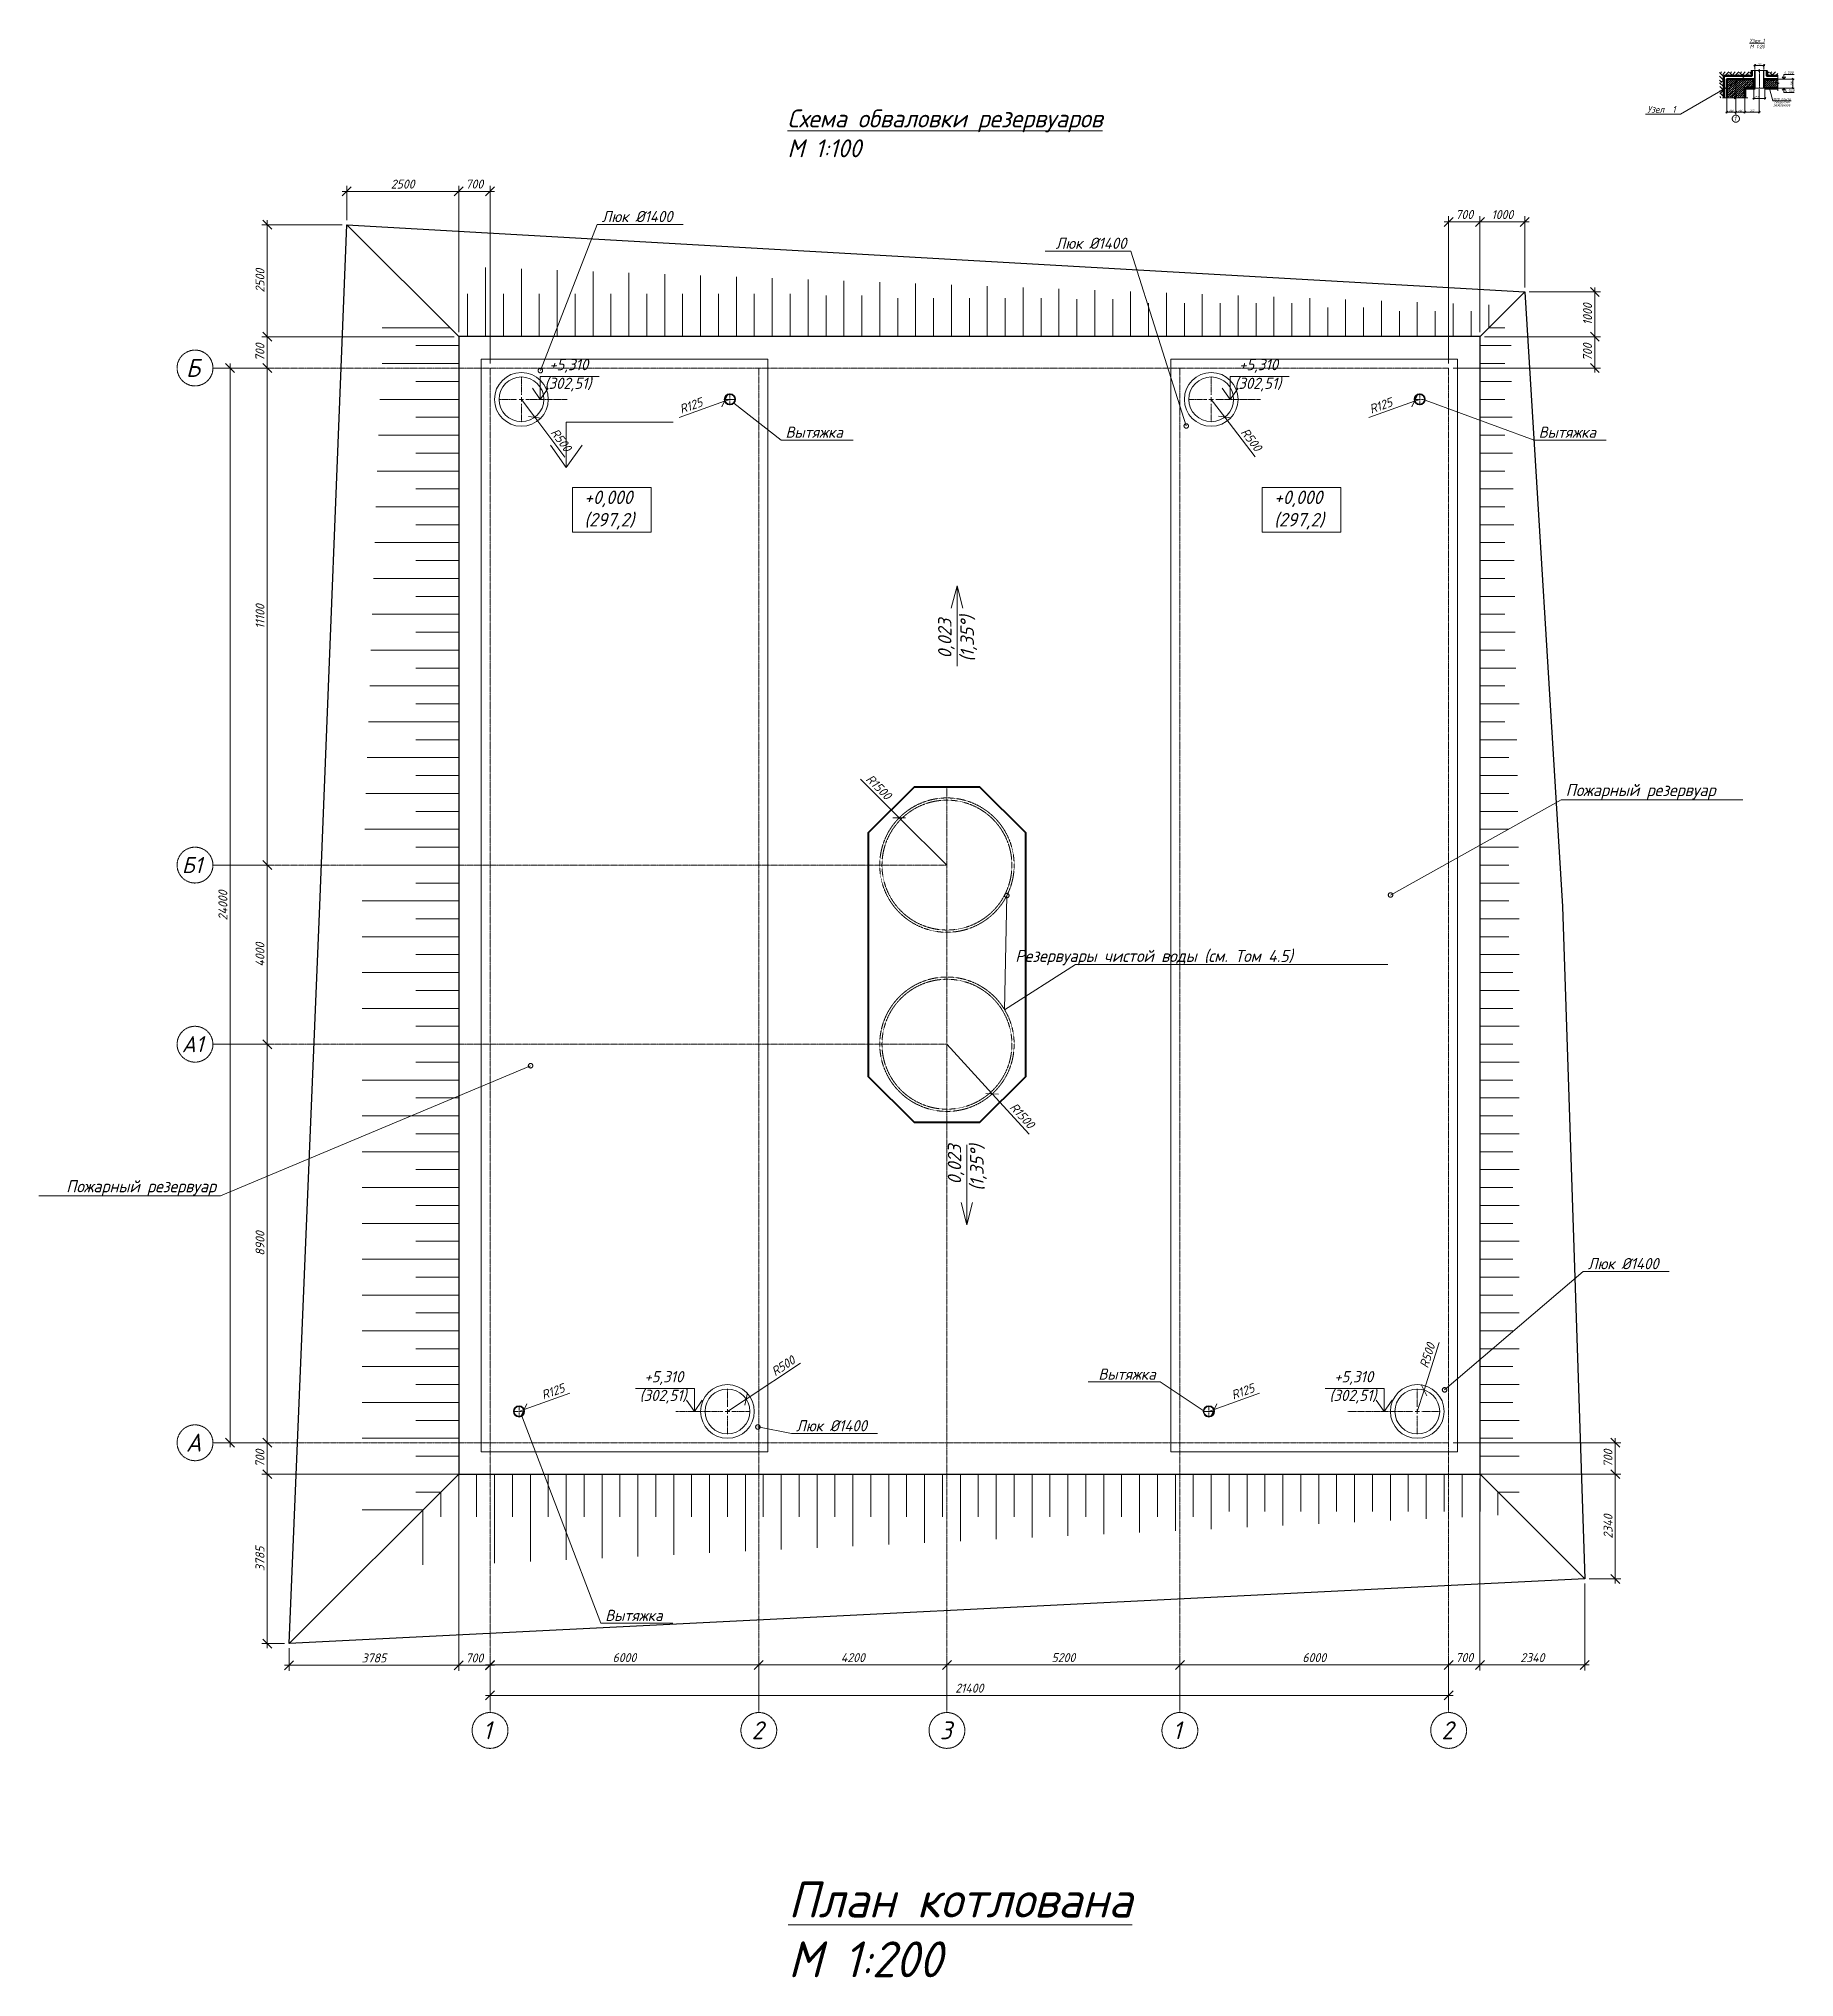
# Model space of a CAD drawing. Header units: millimetres. Extents: x 339888 to 1025294, y -263818 to -40540.
# Drawn here: x 489732 to 528921, y -185458 to -142171 of the extents above; entities that cross this region are included whole.
import ezdxf
from ezdxf import colors
from ezdxf.entities.mleader import LeaderData, LeaderLine
from ezdxf.math import Vec2, Vec3

# ---------------------------------------------------------------- set-up
doc = ezdxf.new("R2010")
doc.units = ezdxf.units.MM
doc.linetypes.add('CENTER2', pattern=[28.575, 19.05, -3.175, 3.175, -3.175])
doc.linetypes.add('штриховая', pattern=[19.05, 12.7, -6.35])
doc.layers.get('0').update_dxf_attribs({"lineweight": 15})
for name, color, linetype, lineweight in [('0 @ 100', 7, 'Continuous', 15), ('0 @ 20', 7, 'Continuous', 15), ('0 @ 200', 7, 'Continuous', 15), ('0 @ 50', 7, 'Continuous', 15), ('Оси', 126, 'CENTER2', 15), ('Размеры', 250, 'Continuous', 18), ('Размеры @ 100', 250, 'Continuous', 18), ('Размеры @ 200', 250, 'Continuous', 18)]:
    doc.layers.add(name, color=color, linetype=linetype, lineweight=lineweight)
doc.styles.add('ГОСТ 2', font='GOST_Common Italic.ttf', dxfattribs={"height": 2})
doc.styles.add('ГОСТ 2.5', font='GOST_Common Italic.ttf', dxfattribs={"height": 2.5})
doc.styles.add('ГОСТ 3', font='GOST_Common Italic.ttf', dxfattribs={"height": 3})
doc.styles.add('Размерный 2', font='isocpeui.ttf', dxfattribs={"height": 2})
doc.dimstyles.new('ISO-25', dxfattribs={"dimtxt": 2, "dimasz": 1.8, "dimexe": 1, "dimexo": 2, "dimtad": 1, "dimdec": 0, "dimlfac": 100, "dimtxsty": 'Размерный 2', "dimblk": 'OBLIQUE', "dimcen": 2, "dimdle": 1, "dimclrd": 251, "dimclre": 251, "dimadec": 0, "dimazin": 0, "dimtfac": 1, "dimtdec": 0, "dimtmove": 0, "dimatfit": 3, "dimfxl": 1, "dimlwd": 15, "dimlwe": 15, "dimarcsym": 0})
doc.dimstyles.new('ГОСТ_2К', dxfattribs={"dimtxt": 2, "dimasz": 2, "dimexe": 1.25, "dimexo": 1, "dimtad": 1, "dimdec": 0, "dimtxsty": 'ГОСТ 2', "dimblk": 'OBLIQUE', "dimcen": -2.5, "dimdle": 1, "dimclrd": 251, "dimclre": 251, "dimclrt": 256, "dimadec": 1, "dimazin": 0, "dimtfac": 1, "dimtdec": 0, "dimtmove": 0, "dimatfit": 3, "dimfxl": 1, "dimlwd": 15, "dimlwe": 15, "dimarcsym": 1})

msp = doc.modelspace()

# ---------------------------------------------------------------- texts
at = {"layer": '0 @ 100', "lineweight": 15, "attachment_point": 1, "style": 'ГОСТ 3'}
for s, width, heights, insert, char_height in [('\\pi309.47;{\\LСхема обваловки резервуаров\\P\\pi3310.7;}М 1:100', 8229.555533, [1939.45487], (506135.17735, -143750.86204), 400), ('+0,000\\P(297,2)', 1155.9548338, [0], (501910.07676, -152261.28491), 300), ('+0,000\\P(297,2)', 1155.9548338, [0], (517310.07676, -152261.28491), 300)]:
    msp.add_mtext_dynamic_manual_height_columns(s, width=width, gutter_width=1500, heights=heights, dxfattribs=dict(at, insert=insert, char_height=char_height))
at = {"layer": '0 @ 20', "lineweight": 15, "ltscale": 0.5, "style": 'ГОСТ 3'}
for s, rotation, p in [('4,700', 359.999994899, (528691.48359, -142957.64347)), ('4,500', 0.000005099, (528710.69025, -143362.82691))]:
    msp.add_text(s, height=60, rotation=rotation, dxfattribs=at).set_placement(p)
at = {"layer": '0 @ 20', "lineweight": 15, "insert": (527890.90913, -142171.67147), "char_height": 80, "attachment_point": 1, "style": 'ГОСТ 3'}
msp.add_mtext_dynamic_manual_height_columns('\\pi35.159;{\\LУзел 1\\P\\pi44.553;}М 1:20', width=369.3475278, gutter_width=300, heights=[0], dxfattribs=at)
at = {"layer": 'Оси', "style": 'ГОСТ 2'}
for s, height, p in [('1', 100, (527570.53138, -144004.3981)), ('Б', 400, (493018.66402, -149720.69017)), ('Б1', 360, (492926.2123, -160802.81252)), ('А1', 360, (492926.2123, -164802.81252)), ('А', 400, (493018.66402, -173720.69017)), ('1', 400, (499646.66613, -180144.21504)), ('2', 400, (505646.66613, -180144.21504)), ('3', 400, (509846.66613, -180144.21504)), ('1', 400, (515046.66613, -180144.21504)), ('2', 400, (521046.66613, -180144.21504))]:
    msp.add_text(s, height=height, dxfattribs=at).set_placement(p)
at = {"layer": 'Размеры @ 100', "lineweight": 15, "char_height": 250, "attachment_point": 1, "style": 'ГОСТ 3'}
for insert in [(500927.4763, -149323.09402), (516327.4763, -149323.09402), (503050.81986, -171923.09402), (518450.81986, -171923.09402)]:
    msp.add_mtext_dynamic_manual_height_columns('\\pi202.08;+5,310\\P\\pi94.981;(302,51)', width=1316.287522, gutter_width=1500, heights=[0], dxfattribs=dict(at, insert=insert))
at = {"layer": 'Размеры @ 100', "lineweight": 15, "char_height": 300, "rotation": 90, "style": 'ГОСТ 3'}
for s, insert, attachment_point in [('\\pi168.11;0,023\\P\\pi99.016;(1,35°)', (509807.95057, -156178.68637), 1), ('0,023\\P(1,35°)', (510024.42641, -166868.54907), 3)]:
    msp.add_mtext_dynamic_manual_height_columns(s, width=1285.9871342, gutter_width=1500, heights=[0], dxfattribs=dict(at, insert=insert, attachment_point=attachment_point))
at = {"layer": 'Размеры @ 200', "lineweight": 15, "insert": (505586.97905, -183324.49169), "char_height": 800, "attachment_point": 1, "style": 'ГОСТ 3'}
msp.add_mtext_dynamic_manual_height_columns('\\pi874.33;{\\LПлан котлована\\P\\pi3279.8;}М 1:200', width=9941.9843377, gutter_width=3000, heights=[0], dxfattribs=at)

# ---------------------------------------------------------------- blocks, each defined once
blk = doc.blocks.new('_Oblique')
at = {"color": 0, "linetype": 'ByBlock', "lineweight": -2}
blk.add_line((-0.5, -0.5), (0.5, 0.5), dxfattribs=at)
blk = doc.blocks.new('*D575')
at = {"color": 251, "lineweight": 15, "transparency": 16777216}
for p, q in [((499706, -178483), (505906, -178483)), ((499806, -179447), (499806, -178358)), ((505806, -179447), (505806, -178358))]:
    blk.add_line(p, q, dxfattribs=at)
at = {"layer": 'Defpoints', "color": 0, "lineweight": 15, "transparency": 16777216}
for p in [(505806, -178483), (499806, -179547), (505806, -179547)]:
    blk.add_point(p, dxfattribs=at)
at = {"color": 251, "lineweight": 15, "transparency": 16777216, "xscale": 200, "yscale": 200, "zscale": 200, "rotation": 180}
blk.add_blockref('_Oblique', (499806, -178483), dxfattribs=at)
at = {"color": 251, "lineweight": 15, "transparency": 16777216, "xscale": 200, "yscale": 200, "zscale": 200}
blk.add_blockref('_Oblique', (505806, -178483), dxfattribs=at)
at = {"lineweight": 15, "transparency": 16777216, "insert": (502806, -178321), "char_height": 200, "attachment_point": 5, "style": 'ГОСТ 2'}
blk.add_mtext('6000', dxfattribs=at)
blk = doc.blocks.new('*D576')
at = {"color": 251, "lineweight": 15, "transparency": 16777216}
for p, q in [((505706, -178483), (510106, -178483)), ((505806, -179447), (505806, -178358)), ((510006, -179447), (510006, -178358))]:
    blk.add_line(p, q, dxfattribs=at)
at = {"layer": 'Defpoints', "color": 0, "lineweight": 15, "transparency": 16777216}
for p in [(510006, -178483), (505806, -179547), (510006, -179547)]:
    blk.add_point(p, dxfattribs=at)
at = {"color": 251, "lineweight": 15, "transparency": 16777216, "xscale": 200, "yscale": 200, "zscale": 200, "rotation": 180}
blk.add_blockref('_Oblique', (505806, -178483), dxfattribs=at)
at = {"color": 251, "lineweight": 15, "transparency": 16777216, "xscale": 200, "yscale": 200, "zscale": 200}
blk.add_blockref('_Oblique', (510006, -178483), dxfattribs=at)
at = {"lineweight": 15, "transparency": 16777216, "insert": (507906, -178321), "char_height": 200, "attachment_point": 5, "style": 'ГОСТ 2'}
blk.add_mtext('4200', dxfattribs=at)
blk = doc.blocks.new('*D577')
at = {"color": 251, "lineweight": 15, "transparency": 16777216}
for p, q in [((509906, -178483), (515306, -178483)), ((510006, -179447), (510006, -178358)), ((515206, -179447), (515206, -178358))]:
    blk.add_line(p, q, dxfattribs=at)
at = {"layer": 'Defpoints', "color": 0, "lineweight": 15, "transparency": 16777216}
for p in [(515206, -178483), (510006, -179547), (515206, -179547)]:
    blk.add_point(p, dxfattribs=at)
at = {"color": 251, "lineweight": 15, "transparency": 16777216, "xscale": 200, "yscale": 200, "zscale": 200, "rotation": 180}
blk.add_blockref('_Oblique', (510006, -178483), dxfattribs=at)
at = {"color": 251, "lineweight": 15, "transparency": 16777216, "xscale": 200, "yscale": 200, "zscale": 200}
blk.add_blockref('_Oblique', (515206, -178483), dxfattribs=at)
at = {"lineweight": 15, "transparency": 16777216, "insert": (512606, -178321), "char_height": 200, "attachment_point": 5, "style": 'ГОСТ 2'}
blk.add_mtext('5200', dxfattribs=at)
blk = doc.blocks.new('*D578')
at = {"color": 251, "lineweight": 15, "transparency": 16777216}
for p, q in [((515106, -178483), (521306, -178483)), ((515206, -179447), (515206, -178358)), ((521206, -179447), (521206, -178358))]:
    blk.add_line(p, q, dxfattribs=at)
at = {"layer": 'Defpoints', "color": 0, "lineweight": 15, "transparency": 16777216}
for p in [(521206, -178483), (515206, -179547), (521206, -179547)]:
    blk.add_point(p, dxfattribs=at)
at = {"color": 251, "lineweight": 15, "transparency": 16777216, "xscale": 200, "yscale": 200, "zscale": 200, "rotation": 180}
blk.add_blockref('_Oblique', (515206, -178483), dxfattribs=at)
at = {"color": 251, "lineweight": 15, "transparency": 16777216, "xscale": 200, "yscale": 200, "zscale": 200}
blk.add_blockref('_Oblique', (521206, -178483), dxfattribs=at)
at = {"lineweight": 15, "transparency": 16777216, "insert": (518206, -178321), "char_height": 200, "attachment_point": 5, "style": 'ГОСТ 2'}
blk.add_mtext('6000', dxfattribs=at)
blk = doc.blocks.new('*D579')
at = {"color": 251, "lineweight": 15, "transparency": 16777216}
for p, q in [((521306, -179165), (499706, -179165)), ((499806, -179447), (499806, -179040)), ((521206, -179447), (521206, -179040))]:
    blk.add_line(p, q, dxfattribs=at)
at = {"layer": 'Defpoints', "color": 0, "lineweight": 15, "transparency": 16777216}
for p in [(499806, -179165), (499806, -179547), (521206, -179547)]:
    blk.add_point(p, dxfattribs=at)
at = {"color": 251, "lineweight": 15, "transparency": 16777216, "xscale": 200, "yscale": 200, "zscale": 200, "rotation": 180}
blk.add_blockref('_Oblique', (499806, -179165), dxfattribs=at)
at = {"color": 251, "lineweight": 15, "transparency": 16777216, "xscale": 200, "yscale": 200, "zscale": 200}
blk.add_blockref('_Oblique', (521206, -179165), dxfattribs=at)
at = {"lineweight": 15, "transparency": 16777216, "insert": (510506, -179003), "char_height": 200, "attachment_point": 5, "style": 'ГОСТ 2'}
blk.add_mtext('21400', dxfattribs=at)
blk = doc.blocks.new('*D580')
at = {"color": 251, "lineweight": 15, "transparency": 16777216}
for p, q in [((493720, -164624), (494959, -164624)), ((494834, -173624), (494834, -164524)), ((493720, -173524), (494959, -173524))]:
    blk.add_line(p, q, dxfattribs=at)
at = {"layer": 'Defpoints', "color": 0, "lineweight": 15, "transparency": 16777216}
for p in [(493620, -164624), (494834, -164624), (493620, -173524)]:
    blk.add_point(p, dxfattribs=at)
at = {"color": 251, "lineweight": 15, "transparency": 16777216, "xscale": 200, "yscale": 200, "zscale": 200}
for p, rotation in [((494834, -164624), 90), ((494834, -173524), 270)]:
    blk.add_blockref('_Oblique', p, dxfattribs=dict(at, rotation=rotation))
at = {"lineweight": 15, "transparency": 16777216, "insert": (494671, -169074), "char_height": 200, "attachment_point": 5, "rotation": 90, "style": 'ГОСТ 2'}
blk.add_mtext('8900', dxfattribs=at)
blk = doc.blocks.new('*D581')
at = {"color": 251, "lineweight": 15, "transparency": 16777216}
for p, q in [((494834, -164724), (494834, -160524)), ((493720, -160624), (494959, -160624)), ((493720, -164624), (494959, -164624))]:
    blk.add_line(p, q, dxfattribs=at)
at = {"layer": 'Defpoints', "color": 0, "lineweight": 15, "transparency": 16777216}
for p in [(493620, -160624), (494834, -160624), (493620, -164624)]:
    blk.add_point(p, dxfattribs=at)
at = {"color": 251, "lineweight": 15, "transparency": 16777216, "xscale": 200, "yscale": 200, "zscale": 200}
for p, rotation in [((494834, -160624), 90), ((494834, -164624), 270)]:
    blk.add_blockref('_Oblique', p, dxfattribs=dict(at, rotation=rotation))
at = {"lineweight": 15, "transparency": 16777216, "insert": (494671, -162624), "char_height": 200, "attachment_point": 5, "rotation": 90, "style": 'ГОСТ 2'}
blk.add_mtext('4000', dxfattribs=at)
blk = doc.blocks.new('*D582')
at = {"color": 251, "lineweight": 15, "transparency": 16777216}
for p, q in [((493720, -149524), (494959, -149524)), ((494834, -160724), (494834, -149424)), ((493720, -160624), (494959, -160624))]:
    blk.add_line(p, q, dxfattribs=at)
at = {"layer": 'Defpoints', "color": 0, "lineweight": 15, "transparency": 16777216}
for p in [(493620, -149524), (494834, -149524), (493620, -160624)]:
    blk.add_point(p, dxfattribs=at)
at = {"color": 251, "lineweight": 15, "transparency": 16777216, "xscale": 200, "yscale": 200, "zscale": 200}
for p, rotation in [((494834, -149524), 90), ((494834, -160624), 270)]:
    blk.add_blockref('_Oblique', p, dxfattribs=dict(at, rotation=rotation))
at = {"lineweight": 15, "transparency": 16777216, "insert": (494671, -155074), "char_height": 200, "attachment_point": 5, "rotation": 90, "style": 'ГОСТ 2'}
blk.add_mtext('11100', dxfattribs=at)
blk = doc.blocks.new('_DotSmall')
at = {"color": 0, "linetype": 'ByBlock', "const_width": 0.5}
blk.add_lwpolyline([(-0.0625, 0, 1), (0.0625, 0, 1)], format="xyb", close=True, dxfattribs=at)
blk = doc.blocks.new('*D583')
at = {"color": 251, "lineweight": 15, "transparency": 16777216}
for p, q in [((493720, -149524), (494129, -149524)), ((494004, -149424), (494004, -173624)), ((493720, -173524), (494129, -173524))]:
    blk.add_line(p, q, dxfattribs=at)
at = {"layer": 'Defpoints', "color": 0, "lineweight": 15, "transparency": 16777216}
for p in [(493620, -149524), (493620, -173524), (494004, -173524)]:
    blk.add_point(p, dxfattribs=at)
at = {"color": 251, "lineweight": 15, "transparency": 16777216, "xscale": 200, "yscale": 200, "zscale": 200}
for p, rotation in [((494004, -149524), 90), ((494004, -173524), 270)]:
    blk.add_blockref('_Oblique', p, dxfattribs=dict(at, rotation=rotation))
at = {"lineweight": 15, "transparency": 16777216, "insert": (493842, -161524), "char_height": 200, "attachment_point": 5, "rotation": 90, "style": 'ГОСТ 2'}
blk.add_mtext('24000', dxfattribs=at)
blk = doc.blocks.new('*D584')
at = {"color": 251, "lineweight": 15, "transparency": 16777216}
for p, q in [((499006, -148824), (494709, -148824)), ((494834, -149624), (494834, -148724)), ((493720, -149524), (494959, -149524))]:
    blk.add_line(p, q, dxfattribs=at)
at = {"layer": 'Defpoints', "color": 0, "lineweight": 15, "transparency": 16777216}
for p in [(494834, -148824), (499106, -148824), (493620, -149524)]:
    blk.add_point(p, dxfattribs=at)
at = {"color": 251, "lineweight": 15, "transparency": 16777216, "xscale": 200, "yscale": 200, "zscale": 200}
for p, rotation in [((494834, -148824), 90), ((494834, -149524), 270)]:
    blk.add_blockref('_Oblique', p, dxfattribs=dict(at, rotation=rotation))
at = {"lineweight": 15, "transparency": 16777216, "insert": (494670, -149174), "char_height": 200, "attachment_point": 5, "rotation": 90, "style": 'ГОСТ 2'}
blk.add_mtext('700', dxfattribs=at)
blk = doc.blocks.new('*D585')
at = {"color": 251, "lineweight": 15, "transparency": 16777216}
for p, q in [((494834, -148924), (494834, -146224)), ((496506, -146324), (494709, -146324)), ((499006, -148824), (494709, -148824))]:
    blk.add_line(p, q, dxfattribs=at)
at = {"layer": 'Defpoints', "color": 0, "lineweight": 15, "transparency": 16777216}
for p in [(494834, -146324), (496606, -146324), (499106, -148824)]:
    blk.add_point(p, dxfattribs=at)
at = {"color": 251, "lineweight": 15, "transparency": 16777216, "xscale": 200, "yscale": 200, "zscale": 200}
for p, rotation in [((494834, -146324), 90), ((494834, -148824), 270)]:
    blk.add_blockref('_Oblique', p, dxfattribs=dict(at, rotation=rotation))
at = {"lineweight": 15, "transparency": 16777216, "insert": (494671, -147574), "char_height": 200, "attachment_point": 5, "rotation": 90, "style": 'ГОСТ 2'}
blk.add_mtext('2500', dxfattribs=at)
blk = doc.blocks.new('*D586')
at = {"color": 251, "lineweight": 15, "transparency": 16777216}
for p, q in [((493720, -173524), (494959, -173524)), ((494834, -173424), (494834, -174324)), ((499006, -174224), (494709, -174224))]:
    blk.add_line(p, q, dxfattribs=at)
at = {"layer": 'Defpoints', "color": 0, "lineweight": 15, "transparency": 16777216}
for p in [(493620, -173524), (494834, -174224), (499106, -174224)]:
    blk.add_point(p, dxfattribs=at)
at = {"color": 251, "lineweight": 15, "transparency": 16777216, "xscale": 200, "yscale": 200, "zscale": 200}
for p, rotation in [((494834, -173524), 90), ((494834, -174224), 270)]:
    blk.add_blockref('_Oblique', p, dxfattribs=dict(at, rotation=rotation))
at = {"lineweight": 15, "transparency": 16777216, "insert": (494670, -173874), "char_height": 200, "attachment_point": 5, "rotation": 90, "style": 'ГОСТ 2'}
blk.add_mtext('700', dxfattribs=at)
blk = doc.blocks.new('*D587')
at = {"color": 251, "lineweight": 15, "transparency": 16777216}
for p, q in [((499006, -174224), (494709, -174224)), ((494834, -174124), (494834, -178109)), ((495221, -178009), (494709, -178009))]:
    blk.add_line(p, q, dxfattribs=at)
at = {"layer": 'Defpoints', "color": 0, "lineweight": 15, "transparency": 16777216}
for p in [(499106, -174224), (494834, -178009), (495321, -178009)]:
    blk.add_point(p, dxfattribs=at)
at = {"color": 251, "lineweight": 15, "transparency": 16777216, "xscale": 200, "yscale": 200, "zscale": 200}
for p, rotation in [((494834, -174224), 90), ((494834, -178009), 270)]:
    blk.add_blockref('_Oblique', p, dxfattribs=dict(at, rotation=rotation))
at = {"lineweight": 15, "transparency": 16777216, "insert": (494670, -176116), "char_height": 200, "attachment_point": 5, "rotation": 90, "style": 'ГОСТ 2'}
blk.add_mtext('3785', dxfattribs=at)
blk = doc.blocks.new('*D588')
at = {"color": 251, "lineweight": 15, "transparency": 16777216}
for p, q in [((499106, -174324), (499106, -178618)), ((499906, -178493), (499006, -178493)), ((499806, -179447), (499806, -178368))]:
    blk.add_line(p, q, dxfattribs=at)
at = {"layer": 'Defpoints', "color": 0, "lineweight": 15, "transparency": 16777216}
for p in [(499106, -174224), (499106, -178493), (499806, -179547)]:
    blk.add_point(p, dxfattribs=at)
at = {"color": 251, "lineweight": 15, "transparency": 16777216, "xscale": 200, "yscale": 200, "zscale": 200, "rotation": 180}
blk.add_blockref('_Oblique', (499106, -178493), dxfattribs=at)
at = {"color": 251, "lineweight": 15, "transparency": 16777216, "xscale": 200, "yscale": 200, "zscale": 200}
blk.add_blockref('_Oblique', (499806, -178493), dxfattribs=at)
at = {"lineweight": 15, "transparency": 16777216, "insert": (499456, -178329), "char_height": 200, "attachment_point": 5, "style": 'ГОСТ 2'}
blk.add_mtext('700', dxfattribs=at)
blk = doc.blocks.new('*D589')
at = {"color": 251, "lineweight": 15, "transparency": 16777216}
for p, q in [((499106, -174324), (499106, -178618)), ((495321, -178109), (495321, -178618)), ((499206, -178493), (495221, -178493))]:
    blk.add_line(p, q, dxfattribs=at)
at = {"layer": 'Defpoints', "color": 0, "lineweight": 15, "transparency": 16777216}
for p in [(499106, -174224), (495321, -178009), (495321, -178493)]:
    blk.add_point(p, dxfattribs=at)
at = {"color": 251, "lineweight": 15, "transparency": 16777216, "xscale": 200, "yscale": 200, "zscale": 200, "rotation": 180}
blk.add_blockref('_Oblique', (495321, -178493), dxfattribs=at)
at = {"color": 251, "lineweight": 15, "transparency": 16777216, "xscale": 200, "yscale": 200, "zscale": 200}
blk.add_blockref('_Oblique', (499106, -178493), dxfattribs=at)
at = {"lineweight": 15, "transparency": 16777216, "insert": (497214, -178329), "char_height": 200, "attachment_point": 5, "style": 'ГОСТ 2'}
blk.add_mtext('3785', dxfattribs=at)
blk = doc.blocks.new('*D590')
at = {"color": 251, "lineweight": 15, "transparency": 16777216}
for p, q in [((521906, -174324), (521906, -178608)), ((521106, -178483), (522006, -178483)), ((521206, -179447), (521206, -178358))]:
    blk.add_line(p, q, dxfattribs=at)
at = {"layer": 'Defpoints', "color": 0, "lineweight": 15, "transparency": 16777216}
for p in [(521906, -174224), (521906, -178483), (521206, -179547)]:
    blk.add_point(p, dxfattribs=at)
at = {"color": 251, "lineweight": 15, "transparency": 16777216, "xscale": 200, "yscale": 200, "zscale": 200, "rotation": 180}
blk.add_blockref('_Oblique', (521206, -178483), dxfattribs=at)
at = {"color": 251, "lineweight": 15, "transparency": 16777216, "xscale": 200, "yscale": 200, "zscale": 200}
blk.add_blockref('_Oblique', (521906, -178483), dxfattribs=at)
at = {"lineweight": 15, "transparency": 16777216, "insert": (521556, -178319), "char_height": 200, "attachment_point": 5, "style": 'ГОСТ 2'}
blk.add_mtext('700', dxfattribs=at)
blk = doc.blocks.new('*D591')
at = {"color": 251, "lineweight": 15, "transparency": 16777216}
for p, q in [((521906, -174324), (521906, -178608)), ((524246, -176664), (524246, -178608)), ((521806, -178483), (524346, -178483))]:
    blk.add_line(p, q, dxfattribs=at)
at = {"layer": 'Defpoints', "color": 0, "lineweight": 15, "transparency": 16777216}
for p in [(521906, -174224), (524246, -176564), (524246, -178483)]:
    blk.add_point(p, dxfattribs=at)
at = {"color": 251, "lineweight": 15, "transparency": 16777216, "xscale": 200, "yscale": 200, "zscale": 200, "rotation": 180}
blk.add_blockref('_Oblique', (521906, -178483), dxfattribs=at)
at = {"color": 251, "lineweight": 15, "transparency": 16777216, "xscale": 200, "yscale": 200, "zscale": 200}
blk.add_blockref('_Oblique', (524246, -178483), dxfattribs=at)
at = {"lineweight": 15, "transparency": 16777216, "insert": (523076, -178321), "char_height": 200, "attachment_point": 5, "style": 'ГОСТ 2'}
blk.add_mtext('2340', dxfattribs=at)
blk = doc.blocks.new('*D592')
at = {"color": 251, "lineweight": 15, "transparency": 16777216}
for p, q in [((522006, -174224), (525052, -174224)), ((524927, -174124), (524927, -176664)), ((524346, -176564), (525052, -176564))]:
    blk.add_line(p, q, dxfattribs=at)
at = {"layer": 'Defpoints', "color": 0, "lineweight": 15, "transparency": 16777216}
for p in [(521906, -174224), (524246, -176564), (524927, -176564)]:
    blk.add_point(p, dxfattribs=at)
at = {"color": 251, "lineweight": 15, "transparency": 16777216, "xscale": 200, "yscale": 200, "zscale": 200}
for p, rotation in [((524927, -174224), 90), ((524927, -176564), 270)]:
    blk.add_blockref('_Oblique', p, dxfattribs=dict(at, rotation=rotation))
at = {"lineweight": 15, "transparency": 16777216, "insert": (524765, -175394), "char_height": 200, "attachment_point": 5, "rotation": 90, "style": 'ГОСТ 2'}
blk.add_mtext('2340', dxfattribs=at)
blk = doc.blocks.new('*D593')
at = {"color": 251, "lineweight": 15, "transparency": 16777216}
for p, q in [((521306, -173524), (525052, -173524)), ((524927, -173424), (524927, -174324)), ((522006, -174224), (525052, -174224))]:
    blk.add_line(p, q, dxfattribs=at)
at = {"layer": 'Defpoints', "color": 0, "lineweight": 15, "transparency": 16777216}
for p in [(521206, -173524), (521906, -174224), (524927, -174224)]:
    blk.add_point(p, dxfattribs=at)
at = {"color": 251, "lineweight": 15, "transparency": 16777216, "xscale": 200, "yscale": 200, "zscale": 200}
for p, rotation in [((524927, -173524), 90), ((524927, -174224), 270)]:
    blk.add_blockref('_Oblique', p, dxfattribs=dict(at, rotation=rotation))
at = {"lineweight": 15, "transparency": 16777216, "insert": (524764, -173874), "char_height": 200, "attachment_point": 5, "rotation": 90, "style": 'ГОСТ 2'}
blk.add_mtext('700', dxfattribs=at)
blk = doc.blocks.new('*D594')
at = {"color": 251, "lineweight": 15, "transparency": 16777216}
for p, q in [((522006, -148824), (524595, -148824)), ((524470, -149624), (524470, -148724)), ((521306, -149524), (524595, -149524))]:
    blk.add_line(p, q, dxfattribs=at)
at = {"layer": 'Defpoints', "color": 0, "lineweight": 15, "transparency": 16777216}
for p in [(521906, -148824), (524470, -148824), (521206, -149524)]:
    blk.add_point(p, dxfattribs=at)
at = {"color": 251, "lineweight": 15, "transparency": 16777216, "xscale": 200, "yscale": 200, "zscale": 200}
for p, rotation in [((524470, -148824), 90), ((524470, -149524), 270)]:
    blk.add_blockref('_Oblique', p, dxfattribs=dict(at, rotation=rotation))
at = {"lineweight": 15, "transparency": 16777216, "insert": (524306, -149174), "char_height": 200, "attachment_point": 5, "rotation": 90, "style": 'ГОСТ 2'}
blk.add_mtext('700', dxfattribs=at)
blk = doc.blocks.new('*D595')
at = {"color": 251, "lineweight": 15, "transparency": 16777216}
for p, q in [((523006, -147824), (524595, -147824)), ((524470, -148924), (524470, -147724)), ((522006, -148824), (524595, -148824))]:
    blk.add_line(p, q, dxfattribs=at)
at = {"layer": 'Defpoints', "color": 0, "lineweight": 15, "transparency": 16777216}
for p in [(522906, -147824), (524470, -147824), (521906, -148824)]:
    blk.add_point(p, dxfattribs=at)
at = {"color": 251, "lineweight": 15, "transparency": 16777216, "xscale": 200, "yscale": 200, "zscale": 200}
for p, rotation in [((524470, -147824), 90), ((524470, -148824), 270)]:
    blk.add_blockref('_Oblique', p, dxfattribs=dict(at, rotation=rotation))
at = {"lineweight": 15, "transparency": 16777216, "insert": (524307, -148324), "char_height": 200, "attachment_point": 5, "rotation": 90, "style": 'ГОСТ 2'}
blk.add_mtext('1000', dxfattribs=at)
blk = doc.blocks.new('*D596')
at = {"color": 251, "lineweight": 15, "transparency": 16777216}
for p, q in [((521106, -146260), (522006, -146260)), ((521206, -149424), (521206, -146135)), ((521906, -148724), (521906, -146135))]:
    blk.add_line(p, q, dxfattribs=at)
at = {"layer": 'Defpoints', "color": 0, "lineweight": 15, "transparency": 16777216}
for p in [(521906, -146260), (521906, -148824), (521206, -149524)]:
    blk.add_point(p, dxfattribs=at)
at = {"color": 251, "lineweight": 15, "transparency": 16777216, "xscale": 200, "yscale": 200, "zscale": 200, "rotation": 180}
blk.add_blockref('_Oblique', (521206, -146260), dxfattribs=at)
at = {"color": 251, "lineweight": 15, "transparency": 16777216, "xscale": 200, "yscale": 200, "zscale": 200}
blk.add_blockref('_Oblique', (521906, -146260), dxfattribs=at)
at = {"lineweight": 15, "transparency": 16777216, "insert": (521556, -146096), "char_height": 200, "attachment_point": 5, "style": 'ГОСТ 2'}
blk.add_mtext('700', dxfattribs=at)
blk = doc.blocks.new('*D597')
at = {"color": 251, "lineweight": 15, "transparency": 16777216}
for p, q in [((521806, -146260), (523006, -146260)), ((521906, -148724), (521906, -146135)), ((522906, -147724), (522906, -146135))]:
    blk.add_line(p, q, dxfattribs=at)
at = {"layer": 'Defpoints', "color": 0, "lineweight": 15, "transparency": 16777216}
for p in [(522906, -146260), (522906, -147824), (521906, -148824)]:
    blk.add_point(p, dxfattribs=at)
at = {"color": 251, "lineweight": 15, "transparency": 16777216, "xscale": 200, "yscale": 200, "zscale": 200, "rotation": 180}
blk.add_blockref('_Oblique', (521906, -146260), dxfattribs=at)
at = {"color": 251, "lineweight": 15, "transparency": 16777216, "xscale": 200, "yscale": 200, "zscale": 200}
blk.add_blockref('_Oblique', (522906, -146260), dxfattribs=at)
at = {"lineweight": 15, "transparency": 16777216, "insert": (522406, -146097), "char_height": 200, "attachment_point": 5, "style": 'ГОСТ 2'}
blk.add_mtext('1000', dxfattribs=at)
blk = doc.blocks.new('*D598')
at = {"color": 251, "lineweight": 15, "transparency": 16777216}
for p, q in [((499906, -145580), (499006, -145580)), ((499106, -148724), (499106, -145455)), ((499806, -149424), (499806, -145455))]:
    blk.add_line(p, q, dxfattribs=at)
at = {"layer": 'Defpoints', "color": 0, "lineweight": 15, "transparency": 16777216}
for p in [(499106, -145580), (499106, -148824), (499806, -149524)]:
    blk.add_point(p, dxfattribs=at)
at = {"color": 251, "lineweight": 15, "transparency": 16777216, "xscale": 200, "yscale": 200, "zscale": 200, "rotation": 180}
blk.add_blockref('_Oblique', (499106, -145580), dxfattribs=at)
at = {"color": 251, "lineweight": 15, "transparency": 16777216, "xscale": 200, "yscale": 200, "zscale": 200}
blk.add_blockref('_Oblique', (499806, -145580), dxfattribs=at)
at = {"lineweight": 15, "transparency": 16777216, "insert": (499456, -145416), "char_height": 200, "attachment_point": 5, "style": 'ГОСТ 2'}
blk.add_mtext('700', dxfattribs=at)
blk = doc.blocks.new('*D599')
at = {"color": 251, "lineweight": 15, "transparency": 16777216}
for p, q in [((499206, -145580), (496506, -145580)), ((496606, -146224), (496606, -145455)), ((499106, -148724), (499106, -145455))]:
    blk.add_line(p, q, dxfattribs=at)
at = {"layer": 'Defpoints', "color": 0, "lineweight": 15, "transparency": 16777216}
for p in [(496606, -145580), (496606, -146324), (499106, -148824)]:
    blk.add_point(p, dxfattribs=at)
at = {"color": 251, "lineweight": 15, "transparency": 16777216, "xscale": 200, "yscale": 200, "zscale": 200, "rotation": 180}
blk.add_blockref('_Oblique', (496606, -145580), dxfattribs=at)
at = {"color": 251, "lineweight": 15, "transparency": 16777216, "xscale": 200, "yscale": 200, "zscale": 200}
blk.add_blockref('_Oblique', (499106, -145580), dxfattribs=at)
at = {"lineweight": 15, "transparency": 16777216, "insert": (497856, -145417), "char_height": 200, "attachment_point": 5, "style": 'ГОСТ 2'}
blk.add_mtext('2500', dxfattribs=at)
blk = doc.blocks.new('*U600')
at = {"layer": 'Размеры', "color": 0, "linetype": 'CENTER2', "lineweight": 15, "transparency": 16777216}
for p, q in [((0, 100), (0, 504)), ((-504, 0), (-100, 0)), ((100, 0), (1018, 0)), ((0, -504), (0, -100))]:
    blk.add_line(p, q, dxfattribs=at)
at = {"layer": 'Размеры', "color": 0, "linetype": 'Continuous', "lineweight": 15, "transparency": 16777216}
for p, q in [((-50, 0), (50, 0)), ((0, -50), (0, 50))]:
    blk.add_line(p, q, dxfattribs=at)
blk = doc.blocks.new('*U601')
at = {"layer": 'Размеры', "color": 0, "linetype": 'CENTER2', "lineweight": 15, "transparency": 16777216}
for p, q in [((0, 100), (0, 504)), ((-1152, 0), (-100, 0)), ((100, 0), (504, 0)), ((0, -504), (0, -100))]:
    blk.add_line(p, q, dxfattribs=at)
at = {"layer": 'Размеры', "color": 0, "linetype": 'Continuous', "lineweight": 15, "transparency": 16777216}
for p, q in [((-50, 0), (50, 0)), ((0, -50), (0, 50))]:
    blk.add_line(p, q, dxfattribs=at)
blk = doc.blocks.new('*U602')
at = {"layer": 'Размеры', "color": 0, "linetype": 'CENTER2', "lineweight": 15, "transparency": 16777216}
for p, q in [((0, 100), (0, 504)), ((-504, 0), (-100, 0)), ((100, 0), (1102, 0)), ((0, -504), (0, -100))]:
    blk.add_line(p, q, dxfattribs=at)
at = {"layer": 'Размеры', "color": 0, "linetype": 'Continuous', "lineweight": 15, "transparency": 16777216}
for p, q in [((-50, 0), (50, 0)), ((0, -50), (0, 50))]:
    blk.add_line(p, q, dxfattribs=at)
blk = doc.blocks.new('*U603')
at = {"layer": 'Размеры', "color": 0, "linetype": 'CENTER2', "lineweight": 15, "transparency": 16777216}
for p, q in [((0, 100), (0, 504)), ((-1552, 0), (-100, 0)), ((100, 0), (504, 0)), ((0, -504), (0, -100))]:
    blk.add_line(p, q, dxfattribs=at)
at = {"layer": 'Размеры', "color": 0, "linetype": 'Continuous', "lineweight": 15, "transparency": 16777216}
for p, q in [((-50, 0), (50, 0)), ((0, -50), (0, 50))]:
    blk.add_line(p, q, dxfattribs=at)
blk = doc.blocks.new('*D604')
at = {"color": 251, "lineweight": 15, "transparency": 16777216}
for p in [(508078, -158706), (510006, -160624)]:
    blk.add_line(p, (508943, -159566), dxfattribs=at)
at = {"layer": 'Defpoints', "color": 0, "lineweight": 15, "transparency": 16777216}
for p in [(508943, -159566), (510006, -160624)]:
    blk.add_point(p, dxfattribs=at)
at = {"color": 251, "lineweight": 15, "transparency": 16777216, "xscale": 200, "yscale": 200, "zscale": 200, "rotation": 315.1603568821068}
blk.add_blockref('_Oblique', (508943, -159566), dxfattribs=at)
at = {"lineweight": 15, "transparency": 16777216, "insert": (508483, -158880), "char_height": 200, "attachment_point": 5, "rotation": 315.1604, "style": 'ГОСТ 2'}
blk.add_mtext('R1500', dxfattribs=at)
blk = doc.blocks.new('*D605')
at = {"color": 251, "lineweight": 15, "transparency": 16777216}
for p in [(510006, -164624), (511843, -166629)]:
    blk.add_line(p, (511019, -165730), dxfattribs=at)
at = {"layer": 'Defpoints', "color": 0, "lineweight": 15, "transparency": 16777216}
for p in [(510006, -164624), (511019, -165730)]:
    blk.add_point(p, dxfattribs=at)
at = {"color": 251, "lineweight": 15, "transparency": 16777216, "xscale": 200, "yscale": 200, "zscale": 200, "rotation": 132.4888259621579}
blk.add_blockref('_Oblique', (511019, -165730), dxfattribs=at)
at = {"lineweight": 15, "transparency": 16777216, "insert": (511686, -166217), "char_height": 200, "attachment_point": 5, "rotation": 312.4888, "style": 'ГОСТ 2'}
blk.add_mtext('R1500', dxfattribs=at)
blk = doc.blocks.new('*U661')
at = {"layer": 'Размеры', "color": 0, "linetype": 'CENTER2', "lineweight": 15, "transparency": 16777216}
for p, q in [((-128.5, 0), (-25, 0)), ((0, 25), (0, 128.5)), ((25, 0), (128.5, 0)), ((0, -128.5), (0, -25))]:
    blk.add_line(p, q, dxfattribs=at)
at = {"layer": 'Размеры', "color": 0, "linetype": 'Continuous', "lineweight": 15, "transparency": 16777216}
for p, q in [((-12.5, 0), (12.5, 0)), ((0, -12.5), (0, 12.5))]:
    blk.add_line(p, q, dxfattribs=at)
blk = doc.blocks.new('*D662')
at = {"color": 251, "lineweight": 15, "transparency": 16777216}
for p in [(504026, -150632), (505160, -150224)]:
    blk.add_line(p, (505042, -150266), dxfattribs=at)
at = {"layer": 'Defpoints', "color": 0, "lineweight": 60, "transparency": 16777216}
for p in [(505042, -150266), (505160, -150224)]:
    blk.add_point(p, dxfattribs=at)
at = {"color": 251, "lineweight": 15, "transparency": 16777216, "xscale": 200, "yscale": 200, "zscale": 200, "rotation": 19.81591765822956}
blk.add_blockref('_Oblique', (505042, -150266), dxfattribs=at)
at = {"lineweight": 15, "transparency": 16777216, "insert": (504291, -150364), "char_height": 200, "attachment_point": 5, "rotation": 19.8159, "style": 'ГОСТ 2'}
blk.add_mtext('R125', dxfattribs=at)
blk = doc.blocks.new('_None')
blk = doc.blocks.new('*U663')
at = {"layer": 'Размеры', "color": 0, "linetype": 'CENTER2', "lineweight": 15, "transparency": 16777216}
for p, q in [((-128.5, 0), (-25, 0)), ((0, 25), (0, 128.5)), ((25, 0), (128.5, 0)), ((0, -128.5), (0, -25))]:
    blk.add_line(p, q, dxfattribs=at)
at = {"layer": 'Размеры', "color": 0, "linetype": 'Continuous', "lineweight": 15, "transparency": 16777216}
for p, q in [((-12.5, 0), (12.5, 0)), ((0, -12.5), (0, 12.5))]:
    blk.add_line(p, q, dxfattribs=at)
blk = doc.blocks.new('*D664')
at = {"color": 251, "lineweight": 15, "transparency": 16777216}
for p in [(519426, -150632), (520560, -150224)]:
    blk.add_line(p, (520442, -150266), dxfattribs=at)
at = {"layer": 'Defpoints', "color": 0, "lineweight": 60, "transparency": 16777216}
for p in [(520442, -150266), (520560, -150224)]:
    blk.add_point(p, dxfattribs=at)
at = {"color": 251, "lineweight": 15, "transparency": 16777216, "xscale": 200, "yscale": 200, "zscale": 200, "rotation": 19.81591765829079}
blk.add_blockref('_Oblique', (520442, -150266), dxfattribs=at)
at = {"lineweight": 15, "transparency": 16777216, "insert": (519691, -150364), "char_height": 200, "attachment_point": 5, "rotation": 19.8159, "style": 'ГОСТ 2'}
blk.add_mtext('R125', dxfattribs=at)
blk = doc.blocks.new('*U665')
at = {"layer": 'Размеры', "color": 0, "linetype": 'CENTER2', "lineweight": 15, "transparency": 16777216}
for p, q in [((-128.5, 0), (-25, 0)), ((0, 25), (0, 128.5)), ((25, 0), (128.5, 0)), ((0, -128.5), (0, -25))]:
    blk.add_line(p, q, dxfattribs=at)
at = {"layer": 'Размеры', "color": 0, "linetype": 'Continuous', "lineweight": 15, "transparency": 16777216}
for p, q in [((-12.5, 0), (12.5, 0)), ((0, -12.5), (0, 12.5))]:
    blk.add_line(p, q, dxfattribs=at)
blk = doc.blocks.new('*D666')
at = {"color": 251, "lineweight": 15, "transparency": 16777216}
for p in [(516986, -172415), (515853, -172824)]:
    blk.add_line(p, (515970, -172781), dxfattribs=at)
at = {"layer": 'Defpoints', "color": 0, "lineweight": 60, "transparency": 16777216}
for p in [(515853, -172824), (515970, -172781)]:
    blk.add_point(p, dxfattribs=at)
at = {"color": 251, "lineweight": 15, "transparency": 16777216, "xscale": 200, "yscale": 200, "zscale": 200, "rotation": 199.8159176583089}
blk.add_blockref('_Oblique', (515970, -172781), dxfattribs=at)
at = {"lineweight": 15, "transparency": 16777216, "insert": (516611, -172378), "char_height": 200, "attachment_point": 5, "rotation": 19.8159, "style": 'ГОСТ 2'}
blk.add_mtext('R125', dxfattribs=at)
blk = doc.blocks.new('*U667')
at = {"layer": 'Размеры', "color": 0, "linetype": 'CENTER2', "lineweight": 15, "transparency": 16777216}
for p, q in [((-128.5, 0), (-25, 0)), ((0, 25), (0, 128.5)), ((25, 0), (128.5, 0)), ((0, -128.5), (0, -25))]:
    blk.add_line(p, q, dxfattribs=at)
at = {"layer": 'Размеры', "color": 0, "linetype": 'Continuous', "lineweight": 15, "transparency": 16777216}
for p, q in [((-12.5, 0), (12.5, 0)), ((0, -12.5), (0, 12.5))]:
    blk.add_line(p, q, dxfattribs=at)
blk = doc.blocks.new('*D668')
at = {"color": 251, "lineweight": 15, "transparency": 16777216}
for p in [(501586, -172415), (500453, -172824)]:
    blk.add_line(p, (500570, -172781), dxfattribs=at)
at = {"layer": 'Defpoints', "color": 0, "lineweight": 15, "transparency": 16777216}
for p in [(500453, -172824), (500570, -172781)]:
    blk.add_point(p, dxfattribs=at)
at = {"color": 251, "lineweight": 15, "transparency": 16777216, "xscale": 200, "yscale": 200, "zscale": 200, "rotation": 199.8159176582853}
blk.add_blockref('_Oblique', (500570, -172781), dxfattribs=at)
at = {"lineweight": 15, "transparency": 16777216, "insert": (501211, -172378), "char_height": 200, "attachment_point": 5, "rotation": 19.8159, "style": 'ГОСТ 2'}
blk.add_mtext('R125', dxfattribs=at)
blk = doc.blocks.new('*D669')
at = {"color": 251, "lineweight": 15, "transparency": 16777216}
for p in [(515906, -150224), (516890, -151505)]:
    blk.add_line(p, (516211, -150620), dxfattribs=at)
at = {"layer": 'Defpoints', "color": 0, "lineweight": 15, "transparency": 16777216}
for p in [(515906, -150224), (516211, -150620)]:
    blk.add_point(p, dxfattribs=at)
at = {"color": 251, "lineweight": 15, "transparency": 16777216, "xscale": 200, "yscale": 200, "zscale": 200, "rotation": 127.5287515167732}
blk.add_blockref('_Oblique', (516211, -150620), dxfattribs=at)
at = {"lineweight": 15, "transparency": 16777216, "insert": (516801, -151122), "char_height": 200, "attachment_point": 5, "rotation": 307.5288, "style": 'ГОСТ 2'}
blk.add_mtext('R500', dxfattribs=at)
blk = doc.blocks.new('*D670')
at = {"color": 251, "lineweight": 15, "transparency": 16777216}
for p in [(500506, -150224), (501477, -151515)]:
    blk.add_line(p, (500807, -150623), dxfattribs=at)
at = {"layer": 'Defpoints', "color": 0, "lineweight": 60, "transparency": 16777216}
for p in [(500506, -150224), (500807, -150623)]:
    blk.add_point(p, dxfattribs=at)
at = {"color": 251, "lineweight": 15, "transparency": 16777216, "xscale": 200, "yscale": 200, "zscale": 200, "rotation": 126.9480822334017}
blk.add_blockref('_Oblique', (500807, -150623), dxfattribs=at)
at = {"lineweight": 15, "transparency": 16777216, "insert": (501392, -151131), "char_height": 200, "attachment_point": 5, "rotation": 306.9481, "style": 'ГОСТ 2'}
blk.add_mtext('R500', dxfattribs=at)
blk = doc.blocks.new('*D671')
at = {"color": 251, "lineweight": 15, "transparency": 16777216}
for p in [(506738, -171744), (505106, -172824)]:
    blk.add_line(p, (505523, -172548), dxfattribs=at)
at = {"layer": 'Defpoints', "color": 0, "lineweight": 60, "transparency": 16777216}
for p in [(505523, -172548), (505106, -172824)]:
    blk.add_point(p, dxfattribs=at)
at = {"color": 251, "lineweight": 15, "transparency": 16777216, "xscale": 200, "yscale": 200, "zscale": 200, "rotation": 213.4907957658738}
blk.add_blockref('_Oblique', (505523, -172548), dxfattribs=at)
at = {"lineweight": 15, "transparency": 16777216, "insert": (506350, -171806), "char_height": 200, "attachment_point": 5, "rotation": 33.4908, "style": 'ГОСТ 2'}
blk.add_mtext('R500', dxfattribs=at)
blk = doc.blocks.new('*D672')
at = {"color": 251, "lineweight": 15, "transparency": 16777216}
for p in [(520993, -171283), (520506, -172824)]:
    blk.add_line(p, (520657, -172347), dxfattribs=at)
at = {"layer": 'Defpoints', "color": 0, "lineweight": 15, "transparency": 16777216}
for p in [(520657, -172347), (520506, -172824)]:
    blk.add_point(p, dxfattribs=at)
at = {"color": 251, "lineweight": 15, "transparency": 16777216, "xscale": 200, "yscale": 200, "zscale": 200, "rotation": 252.4470118871802}
blk.add_blockref('_Oblique', (520657, -172347), dxfattribs=at)
at = {"lineweight": 15, "transparency": 16777216, "insert": (520731, -171575), "char_height": 200, "attachment_point": 5, "rotation": 72.447, "style": 'ГОСТ 2'}
blk.add_mtext('R500', dxfattribs=at)
blk = doc.blocks.new('*D949')
at = {"color": 251, "lineweight": 15, "transparency": 16777216}
for p, q in [((527997, -143502), (528287, -143502)), ((528017, -143292), (528017, -143527)), ((528267, -143292), (528267, -143527))]:
    blk.add_line(p, q, dxfattribs=at)
at = {"layer": 'Defpoints', "color": 0, "lineweight": 15, "transparency": 16777216}
for p in [(528017, -143272), (528267, -143272), (528267, -143502)]:
    blk.add_point(p, dxfattribs=at)
at = {"color": 251, "lineweight": 15, "transparency": 16777216, "xscale": 40, "yscale": 40, "zscale": 40, "rotation": 180}
blk.add_blockref('_Oblique', (528017, -143502), dxfattribs=at)
at = {"color": 251, "lineweight": 15, "transparency": 16777216, "xscale": 40, "yscale": 40, "zscale": 40}
blk.add_blockref('_Oblique', (528267, -143502), dxfattribs=at)
at = {"lineweight": 15, "transparency": 16777216, "insert": (528087, -143469), "char_height": 40, "attachment_point": 5, "style": 'ГОСТ 2'}
blk.add_mtext('250', dxfattribs=at)
blk = doc.blocks.new('*D950')
at = {"color": 251, "lineweight": 15, "transparency": 16777216}
for p, q in [((528575, -143072), (528917, -143072)), ((528575, -143272), (528917, -143272)), ((528892, -143292), (528892, -143052))]:
    blk.add_line(p, q, dxfattribs=at)
at = {"layer": 'Defpoints', "color": 0, "lineweight": 15, "transparency": 16777216}
for p in [(528555, -143072), (528555, -143272), (528892, -143072)]:
    blk.add_point(p, dxfattribs=at)
at = {"color": 251, "lineweight": 15, "transparency": 16777216, "xscale": 40, "yscale": 40, "zscale": 40}
for p, rotation in [((528892, -143072), 90), ((528892, -143272), 270)]:
    blk.add_blockref('_Oblique', p, dxfattribs=dict(at, rotation=rotation))
at = {"lineweight": 15, "transparency": 16777216, "insert": (528860, -143172), "char_height": 40, "attachment_point": 5, "rotation": 90, "style": 'ГОСТ 2'}
blk.add_mtext('200', dxfattribs=at)
blk = doc.blocks.new('*D951')
at = {"color": 251, "lineweight": 15, "transparency": 16777216}
for p, q in [((528022, -142765), (528262, -142765)), ((528042, -142857), (528042, -142740)), ((528242, -142857), (528242, -142740))]:
    blk.add_line(p, q, dxfattribs=at)
at = {"layer": 'Defpoints', "color": 0, "lineweight": 15, "transparency": 16777216}
for p in [(528242, -142765), (528042, -142877), (528242, -142877)]:
    blk.add_point(p, dxfattribs=at)
at = {"color": 251, "lineweight": 15, "transparency": 16777216, "xscale": 40, "yscale": 40, "zscale": 40, "rotation": 180}
blk.add_blockref('_Oblique', (528042, -142765), dxfattribs=at)
at = {"color": 251, "lineweight": 15, "transparency": 16777216, "xscale": 40, "yscale": 40, "zscale": 40}
blk.add_blockref('_Oblique', (528242, -142765), dxfattribs=at)
at = {"lineweight": 15, "transparency": 16777216, "insert": (528142, -142732), "char_height": 40, "attachment_point": 5, "style": 'ГОСТ 2'}
blk.add_mtext('200', dxfattribs=at)
blk = doc.blocks.new('*D952')
at = {"color": 251, "lineweight": 15, "transparency": 16777216}
for p, q in [((527417, -143507), (527417, -143835)), ((527617, -143507), (527617, -143835)), ((527637, -143810), (527397, -143810))]:
    blk.add_line(p, q, dxfattribs=at)
at = {"layer": 'Defpoints', "color": 0, "lineweight": 15, "transparency": 16777216}
for p in [(527417, -143487), (527617, -143487), (527417, -143810)]:
    blk.add_point(p, dxfattribs=at)
at = {"color": 251, "lineweight": 15, "transparency": 16777216, "xscale": 40, "yscale": 40, "zscale": 40, "rotation": 180}
blk.add_blockref('_Oblique', (527417, -143810), dxfattribs=at)
at = {"color": 251, "lineweight": 15, "transparency": 16777216, "xscale": 40, "yscale": 40, "zscale": 40}
blk.add_blockref('_Oblique', (527617, -143810), dxfattribs=at)
at = {"lineweight": 15, "transparency": 16777216, "insert": (527517, -143778), "char_height": 40, "attachment_point": 5, "style": 'ГОСТ 2'}
blk.add_mtext('200', dxfattribs=at)
blk = doc.blocks.new('*D953')
at = {"color": 251, "lineweight": 15, "transparency": 16777216}
for p, q in [((527617, -143507), (527617, -143835)), ((527817, -143507), (527817, -143835)), ((527597, -143810), (527837, -143810))]:
    blk.add_line(p, q, dxfattribs=at)
at = {"layer": 'Defpoints', "color": 0, "lineweight": 15, "transparency": 16777216}
for p in [(527617, -143487), (527817, -143487), (527817, -143810)]:
    blk.add_point(p, dxfattribs=at)
at = {"color": 251, "lineweight": 15, "transparency": 16777216, "xscale": 40, "yscale": 40, "zscale": 40, "rotation": 180}
blk.add_blockref('_Oblique', (527617, -143810), dxfattribs=at)
at = {"color": 251, "lineweight": 15, "transparency": 16777216, "xscale": 40, "yscale": 40, "zscale": 40}
blk.add_blockref('_Oblique', (527817, -143810), dxfattribs=at)
at = {"lineweight": 15, "transparency": 16777216, "insert": (527717, -143778), "char_height": 40, "attachment_point": 5, "style": 'ГОСТ 2'}
blk.add_mtext('200', dxfattribs=at)
blk = doc.blocks.new('*U954')
at = {"layer": 'Оси', "color": 0, "linetype": 'CENTER2', "lineweight": 15, "ltscale": 0.3, "transparency": 16777216}
blk.add_line((0, -201), (0, 201), dxfattribs=at)
blk = doc.blocks.new('*D955')
at = {"color": 251, "lineweight": 15, "transparency": 16777216}
for p, q in [((527817, -143507), (527817, -143835)), ((528142, -143296), (528142, -143835)), ((527797, -143810), (528162, -143810))]:
    blk.add_line(p, q, dxfattribs=at)
at = {"layer": 'Defpoints', "color": 0, "lineweight": 15, "transparency": 16777216}
for p in [(528142, -143276), (527817, -143487), (528142, -143810)]:
    blk.add_point(p, dxfattribs=at)
at = {"color": 251, "lineweight": 15, "transparency": 16777216, "xscale": 40, "yscale": 40, "zscale": 40, "rotation": 180}
blk.add_blockref('_Oblique', (527817, -143810), dxfattribs=at)
at = {"color": 251, "lineweight": 15, "transparency": 16777216, "xscale": 40, "yscale": 40, "zscale": 40}
blk.add_blockref('_Oblique', (528142, -143810), dxfattribs=at)
at = {"lineweight": 15, "transparency": 16777216, "insert": (527980, -143778), "char_height": 40, "attachment_point": 5, "style": 'ГОСТ 2'}
blk.add_mtext('325', dxfattribs=at)
blk = doc.blocks.new('*U1001')
at = {"layer": '0 @ 20', "lineweight": 15, "ltscale": 0.5}
blk.add_leader([(501506, -151744), (501506, -150732), (503840, -150732)], dimstyle='ISO-25', override={"dimscale": 20, "dimtxt": 0.25, "dimasz": 2.5, "dimgap": 0.625, "dimtad": 0, "dimldrblk": 'Open90'}, dxfattribs=at)
at = {"layer": '0 @ 200', "lineweight": 15, "ltscale": 0.5}
blk.add_leader([(501506, -151744), (501506, -150732), (503895, -150732)], dimstyle='ISO-25', override={"dimscale": 200, "dimtxt": 0.25, "dimasz": 2.5, "dimgap": 0.625, "dimtad": 0, "dimldrblk": 'Open90'}, dxfattribs=at)

# ---------------------------------------------------------------- dimensions: what is measured, and where the dimension line sits
at = {"layer": '0 @ 100', "lineweight": 15}
for base, p1, p2, angle, override, picture, middle in [((496606.19013, -145579.82737), (499106.19013, -148823.61772), (496606.19013, -146323.61772), 180, {"dimscale": 100, "dimtix": 0, "dimtofl": 1, "dimtmove": 0, "dimatfit": 3}, '*D599', (497856.19013, -145417.32737)), ((499106.19013, -145579.82737), (499806.19013, -149523.61772), (499106.19013, -148823.61772), 180, {"dimscale": 100, "dimtix": 0, "dimtofl": 1, "dimtmove": 0, "dimatfit": 3}, '*D598', (499456.19013, -145416.03949)), ((494833.89711, -146323.61772), (499106.19013, -148823.61772), (496606.19013, -146323.61772), 90, {"dimscale": 100, "dimtix": 0, "dimtofl": 1, "dimtmove": 0, "dimatfit": 3}, '*D585', (494671.39711, -147573.61772)), ((524469.83765, -147823.61772), (521906.19013, -148823.61772), (522906.19013, -147823.61772), 90, {"dimscale": 100, "dimtix": 0, "dimtofl": 1, "dimtmove": 1, "dimatfit": 3}, '*D595', (524307.33765, -148323.61772)), ((494833.89711, -148823.61772), (493619.82117, -149523.61772), (499106.19013, -148823.61772), 90, {"dimscale": 100, "dimtix": 0, "dimtofl": 1, "dimtmove": 0, "dimatfit": 3}, '*D584', (494670.10923, -149173.61772)), ((524469.83765, -148823.61772), (521206.19013, -149523.61772), (521906.19013, -148823.61772), 90, {"dimscale": 100, "dimtix": 0, "dimtofl": 1, "dimtmove": 0, "dimatfit": 3}, '*D594', (524306.04977, -149173.61772)), ((494833.89711, -149523.61772), (493619.82117, -160623.61772), (493619.82117, -149523.61772), 90, {"dimscale": 100, "dimtix": 0, "dimtofl": 1, "dimtmove": 1, "dimatfit": 3}, '*D582', (494671.39711, -155073.61772)), ((494004.06918, -173523.61772), (493619.82117, -149523.61772), (493619.82117, -173523.61772), 90, {"dimscale": 100, "dimtix": 0, "dimtofl": 1, "dimtmove": 0, "dimatfit": 3}, '*D583', (493841.56918, -161523.61772)), ((494833.89711, -160623.61772), (493619.82117, -164623.61772), (493619.82117, -160623.61772), 90, {"dimscale": 100, "dimtix": 0, "dimtofl": 1, "dimtmove": 1, "dimatfit": 3}, '*D581', (494671.39711, -162623.61772)), ((494833.89711, -164623.61772), (493619.82117, -173523.61772), (493619.82117, -164623.61772), 90, {"dimscale": 100, "dimtix": 0, "dimtofl": 1, "dimtmove": 0, "dimatfit": 3}, '*D580', (494671.39711, -169073.61772)), ((494833.89711, -174223.61772), (493619.82117, -173523.61772), (499106.19013, -174223.61772), 90, {"dimscale": 100, "dimtix": 0, "dimtofl": 1, "dimtmove": 0, "dimatfit": 3}, '*D586', (494670.10923, -173873.61772)), ((524927.32739, -174223.61772), (521206.19013, -173523.61772), (521906.19013, -174223.61772), 90, {"dimscale": 100, "dimtix": 0, "dimtofl": 1, "dimtmove": 0, "dimatfit": 3}, '*D593', (524763.53951, -173873.61772)), ((494833.89711, -178008.61772), (499106.19013, -174223.61772), (495321.19013, -178008.61772), 90, {"dimscale": 100, "dimtix": 0, "dimtofl": 1, "dimtmove": 1, "dimatfit": 3}, '*D587', (494670.10923, -176116.11772)), ((524927.32739, -176563.61772), (521906.19013, -174223.61772), (524246.19013, -176563.61772), 270, {"dimscale": 100, "dimtix": 0, "dimtofl": 1, "dimtmove": 1, "dimatfit": 3}, '*D592', (524764.82739, -175393.61772))]:
    dim = msp.add_linear_dim(base=base, p1=p1, p2=p2, angle=angle, dimstyle='ГОСТ_2К', override=override, dxfattribs=at)
    dim.commit()
    dim.dimension.update_dxf_attribs({"geometry": picture, "text_midpoint": middle})
for base, p1, p2, override, picture, middle in [((521906.19013, -146259.9702), (521206.19013, -149523.61772), (521906.19013, -148823.61772), {"dimscale": 100, "dimtix": 0, "dimtofl": 1, "dimtmove": 0, "dimatfit": 3}, '*D596', (521556.19013, -146096.18232)), ((522906.19013, -146259.9702), (521906.19013, -148823.61772), (522906.19013, -147823.61772), {"dimscale": 100, "dimtix": 0, "dimtofl": 1, "dimtmove": 1, "dimatfit": 3}, '*D597', (522406.19013, -146097.4702)), ((495321.19013, -178493.28094), (499106.19013, -174223.61772), (495321.19013, -178008.61772), {"dimscale": 100, "dimtix": 0, "dimtofl": 1, "dimtmove": 1, "dimatfit": 3}, '*D589', (497213.69013, -178329.49306)), ((499106.19013, -178493.28094), (499806.19013, -179547.14258), (499106.19013, -174223.61772), {"dimscale": 100, "dimtix": 0, "dimtofl": 1, "dimtmove": 0, "dimatfit": 3}, '*D588', (499456.19013, -178329.49306)), ((521906.19013, -178483.28094), (521206.19013, -179547.43699), (521906.19013, -174223.61772), {"dimscale": 100, "dimtix": 0, "dimtofl": 1, "dimtmove": 0, "dimatfit": 3}, '*D590', (521556.19013, -178319.49306)), ((524246.19013, -178483.28094), (521906.19013, -174223.61772), (524246.19013, -176563.61772), {"dimscale": 100, "dimtix": 0, "dimtofl": 1, "dimtmove": 1, "dimatfit": 3}, '*D591', (523076.19013, -178320.78094)), ((505806.19013, -178483.28094), (499806.19013, -179547.14258), (505806.19013, -179547.14258), {"dimscale": 100, "dimtix": 0, "dimtofl": 1, "dimtmove": 0, "dimatfit": 3}, '*D575', (502806.19013, -178320.78094)), ((510006.19013, -178483.28094), (505806.19013, -179547.14258), (510006.19013, -179547.14258), {"dimscale": 100, "dimtix": 0, "dimtofl": 1, "dimtmove": 1, "dimatfit": 3}, '*D576', (507906.19013, -178320.78094)), ((515206.19013, -178483.28094), (510006.19013, -179547.14258), (515206.19013, -179547.14258), {"dimscale": 100, "dimtix": 0, "dimtofl": 1, "dimtmove": 1, "dimatfit": 3}, '*D577', (512606.19013, -178320.78094)), ((521206.19013, -178483.28094), (515206.19013, -179547.14258), (521206.19013, -179547.14258), {"dimscale": 100, "dimtix": 0, "dimtofl": 1, "dimtmove": 1, "dimatfit": 3}, '*D578', (518206.19013, -178320.78094)), ((499806.19013, -179165.16993), (521206.19013, -179547.14258), (499806.19013, -179547.14258), {"dimscale": 100, "dimtix": 0, "dimtofl": 1, "dimtmove": 1, "dimatfit": 3}, '*D579', (510506.19013, -179002.66993))]:
    dim = msp.add_linear_dim(base=base, p1=p1, p2=p2, dimstyle='ГОСТ_2К', override=override, dxfattribs=at)
    dim.commit()
    dim.dimension.update_dxf_attribs({"geometry": picture, "text_midpoint": middle})
for center, mpoint, picture, middle in [((505159.50504, -150223.61772), (505041.90671, -150265.99263), '*D662', (504290.7085, -150363.9486)), ((520559.50504, -150223.61772), (520441.90671, -150265.99263), '*D664', (519690.7085, -150363.9486)), ((500506.19013, -150223.61772), (500806.73568, -150623.20797), '*D670', (501392.11117, -151131.15208)), ((515906.19013, -150223.61772), (516210.76986, -150620.1416), '*D669', (516801.26301, -151122.12718)), ((510006.19013, -160623.61772), (508942.56558, -159565.93023), '*D604', (508483.11345, -158879.8735)), ((510006.19013, -164623.61772), (511019.35974, -165729.73134), '*D605', (511685.99328, -166216.93746)), ((520506.19013, -172823.61772), (520656.98397, -172346.8985), '*D672', (520730.59428, -171575.37195)), ((500452.87521, -172823.61772), (500570.47354, -172781.24281), '*D668', (501211.49698, -172377.53118)), ((515852.87521, -172823.61772), (515970.47354, -172781.24281), '*D666', (516611.49698, -172377.53118))]:
    dim = msp.add_radius_dim(center=center, mpoint=mpoint, dimstyle='ГОСТ_2К', override={"dimscale": 100, "dimtix": 0, "dimtofl": 1, "dimtmove": 0, "dimatfit": 3}, dxfattribs=at)
    dim.commit()
    dim.dimension.update_dxf_attribs({"geometry": picture, "text_midpoint": middle})
dim = msp.add_radius_dim(center=(505106.19013, -172823.61772), mpoint=(505523.17736, -172547.71621), dimstyle='ГОСТ_2К', override={"dimscale": 100, "dimtix": 0, "dimtofl": 1, "dimtmove": 0, "dimatfit": 3}, dxfattribs=at)
dim.commit()
dim.dimension.update_dxf_attribs({"geometry": '*D671', "text_midpoint": (506439.99697, -171941.09833), "dimtype": 164})
at = {"layer": '0 @ 20', "lineweight": 15}
for base, p1, p2, picture, middle in [((528242.35203, -142764.79823), (528042.35203, -142877.25925), (528242.35203, -142877.25925), '*D951', (528142.35203, -142732.29823)), ((528142.35203, -143810.26551), (527817.35203, -143487.4734), (528142.35203, -143275.5753), '*D955', (527979.85203, -143777.76551)), ((527417.35203, -143810.26551), (527617.35203, -143487.4734), (527417.35203, -143487.4734), '*D952', (527517.35203, -143777.76551)), ((527817.35203, -143810.26551), (527617.35203, -143487.4734), (527817.35203, -143487.4734), '*D953', (527717.35203, -143777.76551))]:
    dim = msp.add_linear_dim(base=base, p1=p1, p2=p2, dimstyle='ГОСТ_2К', override={"dimscale": 20, "dimtix": 0, "dimtofl": 1, "dimtmove": 0, "dimatfit": 3}, dxfattribs=at)
    dim.commit()
    dim.dimension.update_dxf_attribs({"geometry": picture, "text_midpoint": middle})
dim = msp.add_linear_dim(base=(528267.35203, -143501.53261), p1=(528017.35203, -143272.0753), p2=(528267.35203, -143272.0753), dimstyle='ГОСТ_2К', override={"dimscale": 20, "dimtix": 0, "dimtofl": 1, "dimtmove": 0, "dimatfit": 3}, dxfattribs=at)
dim.commit()
dim.dimension.update_dxf_attribs({"geometry": '*D949', "text_midpoint": (528086.89819, -143501.53261), "dimtype": 160})
dim = msp.add_linear_dim(base=(528892.13109, -143072.0753), p1=(528555.05118, -143272.0753), p2=(528555.0512, -143072.0753), angle=90, dimstyle='ГОСТ_2К', override={"dimscale": 20, "dimtix": 0, "dimtofl": 1, "dimtmove": 0, "dimatfit": 3}, dxfattribs=at)
dim.commit()
dim.dimension.update_dxf_attribs({"geometry": '*D950', "text_midpoint": (528859.63109, -143172.0753)})

# ---------------------------------------------------------------- hatches: boundary and pattern name
at = {"lineweight": 15}
h = msp.add_hatch(dxfattribs=at)
h.set_pattern_fill('ANSI36', color=251, scale=10)
h.paths.add_polyline_path([(527417.35203, -143487.4734), (527581.50143, -143487.4734), (527598.10752, -143516.23599), (527598.10752, -143459.23039), (527614.41363, -143487.4734), (527817.35203, -143487.4734), (527817.35203, -143272.0753), (528017.35203, -143272.0753), (528017.35203, -143072.0753), (527417.35203, -143072.0753)])
h.paths.add_polyline_path([(528267.35203, -143072.0753), (528267.35203, -143272.0753), (528555.05118, -143272.0753), (528555.05118, -143180.51764), (528583.29419, -143164.21153), (528526.28859, -143164.21153), (528555.05118, -143147.60544), (528555.05118, -143072.0753)])
at = {"lineweight": 9}
h = msp.add_hatch(dxfattribs=at)
h.set_pattern_fill('ANSI37', color=253, scale=3, angle=90)
h.paths.add_polyline_path([(528264.00223, -143272.0753), (528264.00223, -143072.0753), (528242.35203, -143072.0753), (528242.35203, -143272.0753)])
h.paths.add_polyline_path([(528020.70182, -143072.0753), (528020.70182, -143272.0753), (528042.35203, -143272.0753), (528042.35203, -143072.0753)])
at = {"layer": 'Размеры', "lineweight": 15}
h = msp.add_hatch(dxfattribs=at)
h.set_pattern_fill('EARTH', color=253, scale=25, angle=45)
h.paths.add_polyline_path([(528555.05118, -143002.09682), (528555.05118, -142909.54398), (528312.3305, -142909.54398), (528312.3305, -143002.09682)])
edge = h.paths.add_edge_path()
edge.add_line((527257.08645, -143487.4734), (527347.37355, -143487.4734))
edge.add_line((527347.37355, -143487.4734), (527347.37355, -143002.09682))
edge.add_line((527347.37355, -143002.09682), (527972.37355, -143002.09682))
edge.add_line((527972.37355, -143002.09682), (527972.37355, -142913.24277))
edge.add_line((527972.37355, -142913.24277), (527245.99057, -142913.24277))
edge.add_arc((519691.92526, -143346.43271), 7566.47582, -1.068067193, 3.282047593, ccw=False)

# ---------------------------------------------------------------- linework, layer by layer
at = {"lineweight": 15}
for p, q in [((527881.32049, -143294.0753), (527864.51392, -143250.94953)), ((527881.32049, -143294.0753), (527898.12706, -143250.94953)), ((527968.32049, -143294.0753), (527951.51392, -143250.94953)), ((527968.32049, -143294.0753), (527985.12706, -143250.94953)), ((528017.35203, -143272.0753), (528267.35203, -143272.0753)), ((528042.35203, -143272.0753), (528042.35203, -143304.0753)), ((528267.35203, -143272.0753), (528267.35203, -143304.0753)), ((528316.38356, -143294.0753), (528299.57699, -143250.94953)), ((528316.38356, -143294.0753), (528333.19013, -143250.94953)), ((528403.38356, -143294.0753), (528386.57699, -143250.94953)), ((528403.38356, -143294.0753), (528420.19013, -143250.94953)), ((528490.38356, -143294.0753), (528473.57699, -143250.94953)), ((528490.38356, -143294.0753), (528507.19013, -143250.94953)), ((527839.35203, -143336.68514), (527796.22626, -143319.87857)), ((527839.35203, -143336.68514), (527796.22626, -143353.49172)), ((527839.35203, -143424.32142), (527796.22626, -143407.51485)), ((527839.35203, -143424.32142), (527796.22626, -143441.12799)), ((527839.35203, -143487.4734), (527839.35203, -143294.0753)), ((527839.35203, -143294.0753), (528042.35203, -143294.0753)), ((528267.35203, -143294.0753), (528555.05118, -143294.0753))]:
    msp.add_line(p, q, dxfattribs=at)
at = {"lineweight": 40}
for p, q in [((528017.35203, -143272.0753), (528017.35203, -143072.0753)), ((528020.70182, -143272.0753), (528020.70182, -143072.0753)), ((528264.00223, -143272.0753), (528264.00223, -143072.0753)), ((528267.35203, -143272.0753), (528267.35203, -143072.0753))]:
    msp.add_line(p, q, dxfattribs=at)
at = {"lineweight": 30}
for p, q in [((528042.35203, -143272.0753), (528042.35203, -142877.25925)), ((528045.70182, -143272.0753), (528045.70182, -142877.25925)), ((528239.00223, -143272.0753), (528239.00223, -142877.25925)), ((528242.35203, -143272.0753), (528242.35203, -142877.25925))]:
    msp.add_line(p, q, dxfattribs=at)
at = {"lineweight": 15, "ltscale": 0.5}
for p, q in [((528555.05015, -143072.0753), (528819.95494, -143072.07532)), ((528555.05015, -143272.0753), (528819.95494, -143272.07528))]:
    msp.add_line(p, q, dxfattribs=at)
at = {"lineweight": 50}
for points in [[(527347.37355, -143487.4734), (527347.37355, -143002.09682), (527972.37355, -143002.09682), (527972.37355, -142877.25925)], [(527417.35203, -143487.4734), (527417.35203, -143072.0753), (528042.35203, -143072.0753)], [(528017.35203, -143272.0753), (527817.35203, -143272.0753), (527817.35203, -143487.4734)], [(528242.35203, -143072.0753), (528555.05118, -143072.0753)], [(528555.05118, -143272.0753), (528267.35203, -143272.0753)], [(528312.3305, -142877.25925), (528312.3305, -143002.09682), (528555.05118, -143002.09682)]]:
    msp.add_lwpolyline(points, dxfattribs=at)
at = {"lineweight": 15}
for points in [[(527961.72839, -142877.25925), (528121.62786, -142877.25925), (528138.23395, -142906.02184), (528138.23395, -142849.01624), (528154.54006, -142877.25925), (528312.00891, -142877.25925)], [(528555.05118, -142986.1386), (528555.05118, -143147.60544), (528526.28859, -143164.21153), (528583.29419, -143164.21153), (528555.05118, -143180.51764), (528555.05118, -143335.56547)], [(527318.99224, -143487.4734), (527581.50143, -143487.4734), (527598.10752, -143516.23599), (527598.10752, -143459.23039), (527614.41363, -143487.4734), (527882.02343, -143487.4734)]]:
    msp.add_lwpolyline(points, dxfattribs=at)
for points in [[(499606.19013, -173723.61772), (506006.19013, -173723.61772), (506006.19013, -149323.61772), (499606.19013, -149323.61772)], [(515006.19013, -173723.61772), (521406.19013, -173723.61772), (521406.19013, -149323.61772), (515006.19013, -149323.61772)]]:
    msp.add_lwpolyline(points, close=True, dxfattribs=at)
at = {"lineweight": 40}
msp.add_lwpolyline([(508256.19013, -159898.61772), (509281.19013, -158873.61772), (510731.19013, -158873.61772), (511756.19013, -159898.61772), (511756.19013, -165348.61772), (510731.19013, -166373.61772), (509281.19013, -166373.61772), (508256.19013, -165348.61772), (508256.19013, -159898.61772)], dxfattribs=at)
at = {"linetype": 'штриховая', "lineweight": 15, "ltscale": 0.2}
for centre, radius in [((510006.19013, -160623.61772), 1500), ((510006.19013, -160623.61772), 1450.16108), ((510006.19013, -164623.61772), 1500), ((510006.19013, -164623.61772), 1450.16108)]:
    msp.add_circle(centre, radius, dxfattribs=at)
at = {"layer": 'Оси', "lineweight": 15, "ltscale": 0.3}
msp.add_line((527617.35203, -143072.0753), (527617.35203, -143877.02146), dxfattribs=at)
at = {"layer": 'Оси'}
for p, q in [((493619.82117, -149523.61772), (521206.19013, -149523.61772)), ((499806.19013, -179547.14258), (499806.19013, -149523.61772)), ((505806.19013, -179547.14258), (505806.19013, -149523.61772)), ((515206.19013, -179547.14258), (515206.19013, -149523.61772)), ((521206.19013, -179547.14258), (521206.19013, -149523.61772)), ((510006.19013, -179547.14258), (510006.19013, -158873.61772)), ((493619.82117, -160623.61772), (510006.19013, -160623.61772)), ((493619.82117, -164623.61772), (510006.19013, -164623.61772)), ((493619.82117, -173523.61772), (521206.19013, -173523.61772))]:
    msp.add_line(p, q, dxfattribs=at)
for centre, radius in [((527617.35203, -143957.02146), 80), ((493219.82117, -149523.61772), 400), ((493219.82117, -160623.61772), 400), ((493219.82117, -164623.61772), 400), ((493219.82117, -173523.61772), 400), ((499806.19013, -179947.14258), 400), ((505806.19013, -179947.14258), 400), ((510006.19013, -179947.14258), 400), ((515206.19013, -179947.14258), 400), ((521206.19013, -179947.14258), 400)]:
    msp.add_circle(centre, radius, dxfattribs=at)
at = {"layer": 'Размеры', "lineweight": 30}
for p, q in [((496606.19013, -146323.61772), (499106.19013, -148823.61772)), ((521906.19013, -148823.61772), (522906.19013, -147823.61772)), ((495321.19013, -178008.61772), (499106.19013, -174223.61772)), ((521906.19013, -174223.61772), (524246.19013, -176563.61772))]:
    msp.add_line(p, q, dxfattribs=at)
at = {"layer": 'Размеры', "lineweight": 15}
for p, q in [((499706.19013, -148823.61772), (499706.19013, -147281.77466)), ((500506.19013, -148823.61772), (500506.19013, -147311.42786)), ((501306.19013, -148823.61772), (501306.19013, -147341.08106)), ((501306.19013, -148823.61772), (501306.19013, -147341.08106)), ((502106.19013, -148823.61772), (502106.19013, -147370.73426)), ((502106.19013, -148823.61772), (502106.19013, -147370.73426)), ((502906.19013, -148823.61772), (502906.19013, -147400.38746)), ((502906.19013, -148823.61772), (502906.19013, -147400.38746)), ((503706.19013, -148823.61772), (503706.19013, -147430.04065)), ((503706.19013, -148823.61772), (503706.19013, -147430.04065)), ((504506.19013, -148823.61772), (504506.19013, -147459.69385)), ((505306.19013, -148823.61772), (505306.19013, -147489.34705)), ((506106.19013, -148823.61772), (506106.19013, -147519.00025)), ((506106.19013, -148823.61772), (506106.19013, -147519.00025)), ((506906.19013, -148823.61772), (506906.19013, -147548.65345)), ((506906.19013, -148823.61772), (506906.19013, -147548.65345)), ((507706.19013, -148823.61772), (507706.19013, -147578.30664)), ((507706.19013, -148823.61772), (507706.19013, -147578.30664)), ((499306.19013, -148823.61772), (499306.19013, -147870.23436)), ((500106.19013, -148823.61772), (500106.19013, -147870.23436)), ((500906.19013, -148823.61772), (500906.19013, -147870.23436)), ((501706.19013, -148823.61772), (501706.19013, -147870.23436)), ((501706.19013, -148823.61772), (501706.19013, -147870.23436)), ((502506.19013, -148823.61772), (502506.19013, -147870.23436)), ((502506.19013, -148823.61772), (502506.19013, -147870.23436)), ((503306.19013, -148823.61772), (503306.19013, -147870.23436)), ((503306.19013, -148823.61772), (503306.19013, -147870.23436)), ((504106.19013, -148823.61772), (504106.19013, -147870.23436)), ((504106.19013, -148823.61772), (504106.19013, -147870.23436)), ((504906.19013, -148823.61772), (504906.19013, -147870.23436)), ((505706.19013, -148823.61772), (505706.19013, -147870.23436)), ((506506.19013, -148823.61772), (506506.19013, -147870.23436)), ((506506.19013, -148823.61772), (506506.19013, -147870.23436)), ((507306.19013, -148823.61772), (507306.19013, -147907.37624)), ((507306.19013, -148823.61772), (507306.19013, -147907.37624)), ((508106.19013, -148823.61772), (508106.19013, -147907.37624)), ((508106.19013, -148823.61772), (508106.19013, -147907.37624)), ((508506.19013, -148823.61772), (508506.19013, -147607.95984)), ((508506.19013, -148823.61772), (508506.19013, -147607.95984)), ((508906.19013, -148823.61772), (508906.19013, -147963.08828)), ((508906.19013, -148823.61772), (508906.19013, -147963.08828)), ((509306.19013, -148823.61772), (509306.19013, -147637.61304)), ((509706.19013, -148823.61772), (509706.19013, -147963.08828)), ((509706.19013, -148823.61772), (509706.19013, -147963.08828)), ((510106.19013, -148823.61772), (510106.19013, -147667.26624)), ((510106.19013, -148823.61772), (510106.19013, -147667.26624)), ((510506.19013, -148823.61772), (510506.19013, -147963.08828)), ((510506.19013, -148823.61772), (510506.19013, -147963.08828)), ((510906.19013, -148823.61772), (510906.19013, -147696.91943)), ((510906.19013, -148823.61772), (510906.19013, -147696.91943)), ((511306.19013, -148823.61772), (511306.19013, -147963.08828)), ((511306.19013, -148823.61772), (511306.19013, -147963.08828)), ((511706.19013, -148823.61772), (511706.19013, -147726.57263)), ((512106.19013, -148823.61772), (512106.19013, -147963.08828)), ((512506.19013, -148823.61772), (512506.19013, -147756.22583)), ((512906.19013, -148823.61772), (512906.19013, -147986.62824)), ((513306.19013, -148823.61772), (513306.19013, -147785.87903)), ((513306.19013, -148823.61772), (513306.19013, -147785.87903)), ((513706.19013, -148823.61772), (513706.19013, -147986.62824)), ((513706.19013, -148823.61772), (513706.19013, -147986.62824)), ((514106.19013, -148823.61772), (514106.19013, -147815.53223)), ((514106.19013, -148823.61772), (514106.19013, -147815.53223)), ((514906.19013, -148823.61772), (514906.19013, -147845.18542)), ((514906.19013, -148823.61772), (514906.19013, -147845.18542)), ((515706.19013, -148823.61772), (515706.19013, -147874.83862)), ((515706.19013, -148823.61772), (515706.19013, -147874.83862)), ((516506.19013, -148823.61772), (516506.19013, -147904.49182)), ((517306.19013, -148823.61772), (517306.19013, -147934.14502)), ((517306.19013, -148823.61772), (517306.19013, -147934.14502)), ((518106.19013, -148823.61772), (518106.19013, -147963.79822)), ((518106.19013, -148823.61772), (518106.19013, -147963.79822)), ((518906.19013, -148823.61772), (518906.19013, -147993.45141)), ((519706.19013, -148823.61772), (519706.19013, -148023.10461)), ((514506.19013, -148823.61772), (514506.19013, -148078.74431)), ((514506.19013, -148823.61772), (514506.19013, -148078.74431)), ((515306.19013, -148823.61772), (515306.19013, -148078.74431)), ((515306.19013, -148823.61772), (515306.19013, -148078.74431)), ((516106.19013, -148823.61772), (516106.19013, -148078.74431)), ((516106.19013, -148823.61772), (516106.19013, -148078.74431)), ((516906.19013, -148823.61772), (516906.19013, -148078.74431)), ((516906.19013, -148823.61772), (516906.19013, -148078.74431)), ((517706.19013, -148823.61772), (517706.19013, -148078.74431)), ((517706.19013, -148823.61772), (517706.19013, -148078.74431)), ((518506.19013, -148823.61772), (518506.19013, -148174.71309)), ((518506.19013, -148823.61772), (518506.19013, -148174.71309)), ((519306.19013, -148823.61772), (519306.19013, -148174.71309)), ((520106.19013, -148823.61772), (520106.19013, -148256.95776)), ((520506.19013, -148823.61772), (520506.19013, -148052.75781)), ((520506.19013, -148823.61772), (520506.19013, -148052.75781)), ((520906.19013, -148823.61772), (520906.19013, -148256.95776)), ((520906.19013, -148823.61772), (520906.19013, -148256.95776)), ((521306.19013, -148823.61772), (521306.19013, -148082.41101)), ((521306.19013, -148823.61772), (521306.19013, -148082.41101)), ((521706.19013, -148823.61772), (521706.19013, -148256.95776)), ((521706.19013, -148823.61772), (521706.19013, -148256.95776)), ((522106.19013, -148623.61772), (522106.19013, -148112.06421)), ((522106.19013, -148623.61772), (522106.19013, -148112.06421)), ((498906.19013, -148623.61772), (497399.42341, -148623.61772)), ((522106.19013, -148623.61772), (522464.13772, -148623.61772)), ((499106.19013, -149023.61772), (498152.80677, -149023.61772)), ((521906.19013, -149023.61772), (522599.72061, -149023.61772)), ((499106.19013, -149423.61772), (497399.42341, -149423.61772)), ((521906.19013, -149423.61772), (522464.13772, -149423.61772)), ((499106.19013, -149823.61772), (498152.80677, -149823.61772)), ((521906.19013, -149823.61772), (522611.39944, -149823.61772)), ((499106.19013, -150223.61772), (497343.57005, -150223.61772)), ((499106.19013, -150623.61772), (498152.80677, -150623.61772)), ((521906.19013, -150223.61772), (522464.13772, -150223.61772)), ((521906.19013, -150623.61772), (522623.07828, -150623.61772)), ((499106.19013, -151023.61772), (497315.64338, -151023.61772)), ((499106.19013, -151023.61772), (497315.64338, -151023.61772)), ((521906.19013, -151023.61772), (522464.13772, -151023.61772)), ((499106.19013, -151423.61772), (498152.80677, -151423.61772)), ((499106.19013, -151423.61772), (498152.80677, -151423.61772)), ((521906.19013, -151423.61772), (522634.75711, -151423.61772)), ((499106.19013, -151823.61772), (497287.7167, -151823.61772)), ((499106.19013, -151823.61772), (497287.7167, -151823.61772)), ((521906.19013, -151823.61772), (522464.13772, -151823.61772)), ((499106.19013, -152223.61772), (498152.80677, -152223.61772)), ((499106.19013, -152223.61772), (498152.80677, -152223.61772)), ((521906.19013, -152223.61772), (522646.43594, -152223.61772)), ((499106.19013, -152623.61772), (497259.79002, -152623.61772)), ((499106.19013, -152623.61772), (497259.79002, -152623.61772)), ((521906.19013, -152623.61772), (522464.13772, -152623.61772)), ((499106.19013, -153023.61772), (498152.80677, -153023.61772)), ((499106.19013, -153023.61772), (498152.80677, -153023.61772)), ((521906.19013, -153023.61772), (522658.11477, -153023.61772)), ((499106.19013, -153423.61772), (497231.86335, -153423.61772)), ((499106.19013, -153423.61772), (497231.86335, -153423.61772)), ((521906.19013, -153423.61772), (522464.13772, -153423.61772)), ((499106.19013, -153823.61772), (498152.80677, -153823.61772)), ((499106.19013, -153823.61772), (498152.80677, -153823.61772)), ((521906.19013, -153823.61772), (522669.7936, -153823.61772)), ((499106.19013, -154223.61772), (497203.93667, -154223.61772)), ((521906.19013, -154223.61772), (522464.13772, -154223.61772)), ((499106.19013, -154623.61772), (498152.80677, -154623.61772)), ((521906.19013, -154623.61772), (522681.47244, -154623.61772)), ((499106.19013, -155023.61772), (497176.01, -155023.61772)), ((521906.19013, -155023.61772), (522464.13772, -155023.61772)), ((499106.19013, -155823.61772), (497148.08332, -155823.61772)), ((499106.19013, -155823.61772), (497148.08332, -155823.61772)), ((499106.19013, -155423.61772), (498152.80677, -155423.61772)), ((521906.19013, -155423.61772), (522693.15127, -155423.61772)), ((521906.19013, -155823.61772), (522464.13772, -155823.61772)), ((499106.19013, -156223.61772), (498152.80677, -156223.61772)), ((499106.19013, -156223.61772), (498152.80677, -156223.61772)), ((521906.19013, -156223.61772), (522704.8301, -156223.61772)), ((499106.19013, -156623.61772), (497120.15664, -156623.61772)), ((499106.19013, -156623.61772), (497120.15664, -156623.61772)), ((521906.19013, -156623.61772), (522464.13772, -156623.61772)), ((499106.19013, -157023.61772), (498152.80677, -157023.61772)), ((499106.19013, -157023.61772), (498152.80677, -157023.61772)), ((521906.19013, -157023.61772), (522782.23688, -157023.61772)), ((499106.19013, -157423.61772), (497092.22997, -157423.61772)), ((499106.19013, -157423.61772), (497092.22997, -157423.61772)), ((521906.19013, -157423.61772), (522464.13772, -157423.61772)), ((499106.19013, -157823.61772), (498152.80677, -157823.61772)), ((499106.19013, -157823.61772), (498152.80677, -157823.61772)), ((521906.19013, -157823.61772), (522728.18776, -157823.61772)), ((499106.19013, -158223.61772), (497064.30329, -158223.61772)), ((499106.19013, -158223.61772), (497064.30329, -158223.61772)), ((521906.19013, -158223.61772), (522551.98261, -158223.61772)), ((499106.19013, -158623.61772), (498152.80677, -158623.61772)), ((499106.19013, -158623.61772), (498152.80677, -158623.61772)), ((521906.19013, -158623.61772), (522739.8666, -158623.61772)), ((499106.19013, -159023.61772), (497036.37661, -159023.61772)), ((521906.19013, -159023.61772), (522551.98261, -159023.61772)), ((499106.19013, -159423.61772), (498152.80677, -159423.61772)), ((521906.19013, -159423.61772), (522751.54543, -159423.61772)), ((499106.19013, -159823.61772), (497008.44994, -159823.61772)), ((521906.19013, -159823.61772), (522551.98261, -159823.61772)), ((499106.19013, -160223.61772), (498152.80677, -160223.61772)), ((521906.19013, -160223.61772), (522763.22426, -160223.61772)), ((499106.19013, -160623.61772), (496980.52326, -160623.61772)), ((498906.19013, -160623.61772), (497399.42341, -160623.61772)), ((498906.19013, -161023.61772), (498152.80677, -161023.61772)), ((499106.19013, -161023.61772), (498152.80677, -161023.61772)), ((521906.19013, -160623.61772), (522551.98261, -160623.61772)), ((521906.19013, -161023.61772), (522782.23688, -161023.61772)), ((499106.19013, -161423.61772), (496952.59658, -161423.61772)), ((498906.19013, -161423.61772), (497399.42341, -161423.61772)), ((521906.19013, -161423.61772), (522551.98261, -161423.61772)), ((499106.19013, -161823.61772), (498152.80677, -161823.61772)), ((499106.19013, -161823.61772), (498152.80677, -161823.61772)), ((521906.19013, -161823.61772), (522782.23688, -161823.61772)), ((499106.19013, -162223.61772), (496948.88264, -162223.61772)), ((499106.19013, -162223.61772), (496948.88264, -162223.61772)), ((521906.19013, -162223.61772), (522551.98261, -162223.61772)), ((499106.19013, -162623.61772), (498152.80677, -162623.61772)), ((499106.19013, -162623.61772), (498152.80677, -162623.61772)), ((521906.19013, -162623.61772), (522782.23688, -162623.61772)), ((499106.19013, -163023.61772), (496948.88264, -163023.61772)), ((499106.19013, -163023.61772), (496948.88264, -163023.61772)), ((521906.19013, -163023.61772), (522641.90375, -163023.61772)), ((499106.19013, -163423.61772), (498152.80677, -163423.61772)), ((499106.19013, -163423.61772), (498152.80677, -163423.61772)), ((521906.19013, -163423.61772), (522782.23688, -163423.61772)), ((499106.19013, -163823.61772), (496948.88264, -163823.61772)), ((521906.19013, -163823.61772), (522641.90375, -163823.61772)), ((499106.19013, -164223.61772), (498152.80677, -164223.61772)), ((521906.19013, -164223.61772), (522782.23688, -164223.61772)), ((499106.19013, -164623.61772), (496948.88264, -164623.61772)), ((521906.19013, -164623.61772), (522641.90375, -164623.61772)), ((499106.19013, -165023.61772), (498152.80677, -165023.61772)), ((521906.19013, -165023.61772), (522782.23688, -165023.61772)), ((499106.19013, -165423.61772), (496948.88264, -165423.61772)), ((499106.19013, -165423.61772), (496948.88264, -165423.61772)), ((521906.19013, -165423.61772), (522641.90375, -165423.61772)), ((499106.19013, -165823.61772), (498152.80677, -165823.61772)), ((499106.19013, -165823.61772), (498152.80677, -165823.61772)), ((521906.19013, -165823.61772), (522782.23688, -165823.61772)), ((499106.19013, -166223.61772), (496948.88264, -166223.61772)), ((499106.19013, -166223.61772), (496948.88264, -166223.61772)), ((499106.19013, -166623.61772), (498152.80677, -166623.61772)), ((499106.19013, -166623.61772), (498152.80677, -166623.61772)), ((521906.19013, -166223.61772), (522641.90375, -166223.61772)), ((521906.19013, -166623.61772), (522782.23688, -166623.61772)), ((499106.19013, -167023.61772), (496948.88264, -167023.61772)), ((499106.19013, -167023.61772), (496948.88264, -167023.61772)), ((521906.19013, -167023.61772), (522641.90375, -167023.61772)), ((499106.19013, -167423.61772), (498152.80677, -167423.61772)), ((499106.19013, -167423.61772), (498152.80677, -167423.61772)), ((521906.19013, -167423.61772), (522782.23688, -167423.61772)), ((499106.19013, -167823.61772), (496948.88264, -167823.61772)), ((499106.19013, -167823.61772), (496948.88264, -167823.61772)), ((521906.19013, -167823.61772), (522641.90375, -167823.61772)), ((499106.19013, -168223.61772), (498152.80677, -168223.61772)), ((499106.19013, -168223.61772), (498152.80677, -168223.61772)), ((521906.19013, -168223.61772), (522782.23688, -168223.61772)), ((499106.19013, -168623.61772), (496948.88264, -168623.61772)), ((521906.19013, -168623.61772), (522641.90375, -168623.61772)), ((499106.19013, -169023.61772), (498152.80677, -169023.61772)), ((521906.19013, -169023.61772), (522782.23688, -169023.61772)), ((499106.19013, -169423.61772), (496948.88264, -169423.61772)), ((521906.19013, -169423.61772), (522641.90375, -169423.61772)), ((499106.19013, -169823.61772), (498152.80677, -169823.61772)), ((521906.19013, -169823.61772), (522782.23688, -169823.61772)), ((499106.19013, -170223.61772), (496948.88264, -170223.61772)), ((499106.19013, -170223.61772), (496948.88264, -170223.61772)), ((521906.19013, -170223.61772), (522641.90375, -170223.61772)), ((499106.19013, -170623.61772), (498152.80677, -170623.61772)), ((499106.19013, -170623.61772), (498152.80677, -170623.61772)), ((521906.19013, -170623.61772), (522782.23688, -170623.61772)), ((499106.19013, -171023.61772), (496948.88264, -171023.61772)), ((499106.19013, -171023.61772), (496948.88264, -171023.61772)), ((521906.19013, -171023.61772), (522641.90375, -171023.61772)), ((499106.19013, -171823.61772), (496948.88264, -171823.61772)), ((499106.19013, -171823.61772), (496948.88264, -171823.61772)), ((499106.19013, -171423.61772), (498152.80677, -171423.61772)), ((499106.19013, -171423.61772), (498152.80677, -171423.61772)), ((521906.19013, -171423.61772), (522782.23688, -171423.61772)), ((521906.19013, -171823.61772), (522641.90375, -171823.61772)), ((499106.19013, -172223.61772), (498152.80677, -172223.61772)), ((499106.19013, -172223.61772), (498152.80677, -172223.61772)), ((521906.19013, -172223.61772), (522782.23688, -172223.61772)), ((499106.19013, -172623.61772), (496948.88264, -172623.61772)), ((499106.19013, -172623.61772), (496948.88264, -172623.61772)), ((521906.19013, -172623.61772), (522641.90375, -172623.61772)), ((499106.19013, -173023.61772), (498152.80677, -173023.61772)), ((499106.19013, -173023.61772), (498152.80677, -173023.61772)), ((521906.19013, -173023.61772), (522782.23688, -173023.61772)), ((499106.19013, -173423.61772), (496948.88264, -173423.61772)), ((521906.19013, -173423.61772), (522641.90375, -173423.61772)), ((499106.19013, -173823.61772), (498152.80677, -173823.61772)), ((521906.19013, -173823.61772), (522782.23688, -173823.61772)), ((499106.19013, -174223.61772), (496948.88264, -174223.61772)), ((499106.19013, -174223.61772), (499106.19013, -176252.50818)), ((499506.19013, -174223.61772), (499506.19013, -175177.00108)), ((499906.19013, -174223.61772), (499906.19013, -176214.25436)), ((500306.19013, -174223.61772), (500306.19013, -175177.00108)), ((500306.19013, -174223.61772), (500306.19013, -175177.00108)), ((500706.19013, -174223.61772), (500706.19013, -176176.00054)), ((500706.19013, -174223.61772), (500706.19013, -176176.00054)), ((501106.19013, -174223.61772), (501106.19013, -175177.00108)), ((501106.19013, -174223.61772), (501106.19013, -175177.00108)), ((501506.19013, -174223.61772), (501506.19013, -176137.74672)), ((501506.19013, -174223.61772), (501506.19013, -176137.74672)), ((501906.19013, -174223.61772), (501906.19013, -175177.00108)), ((501906.19013, -174223.61772), (501906.19013, -175177.00108)), ((502306.19013, -174223.61772), (502306.19013, -176099.49289)), ((502306.19013, -174223.61772), (502306.19013, -176099.49289)), ((502706.19013, -174223.61772), (502706.19013, -175177.00108)), ((502706.19013, -174223.61772), (502706.19013, -175177.00108)), ((503106.19013, -174223.61772), (503106.19013, -176061.23907)), ((503106.19013, -174223.61772), (503106.19013, -176061.23907)), ((503506.19013, -174223.61772), (503506.19013, -175177.00108)), ((503906.19013, -174223.61772), (503906.19013, -176022.98525)), ((504306.19013, -174223.61772), (504306.19013, -175177.00108)), ((504706.19013, -174223.61772), (504706.19013, -175984.73143)), ((505106.19013, -174223.61772), (505106.19013, -175177.00108)), ((505106.19013, -174223.61772), (505106.19013, -175177.00108)), ((505506.19013, -174223.61772), (505506.19013, -175946.4776)), ((505506.19013, -174223.61772), (505506.19013, -175946.4776)), ((505906.19013, -174223.61772), (505906.19013, -175177.00108)), ((505906.19013, -174223.61772), (505906.19013, -175177.00108)), ((506306.19013, -174223.61772), (506306.19013, -175908.22378)), ((506306.19013, -174223.61772), (506306.19013, -175908.22378)), ((506706.19013, -174223.61772), (506706.19013, -175177.00108)), ((506706.19013, -174223.61772), (506706.19013, -175177.00108)), ((507106.19013, -174223.61772), (507106.19013, -175869.96996)), ((507106.19013, -174223.61772), (507106.19013, -175869.96996)), ((507506.19013, -174223.61772), (507506.19013, -175177.00108)), ((507506.19013, -174223.61772), (507506.19013, -175177.00108)), ((507906.19013, -174223.61772), (507906.19013, -175831.71614)), ((507906.19013, -174223.61772), (507906.19013, -175831.71614)), ((508306.19013, -174223.61772), (508306.19013, -175177.00108)), ((508706.19013, -174223.61772), (508706.19013, -175793.46231)), ((509106.19013, -174223.61772), (509106.19013, -175177.00108)), ((509506.19013, -174223.61772), (509506.19013, -175755.20849)), ((509906.19013, -174223.61772), (509906.19013, -175177.00108)), ((509906.19013, -174223.61772), (509906.19013, -175177.00108)), ((510306.19013, -174223.61772), (510306.19013, -175716.95467)), ((510306.19013, -174223.61772), (510306.19013, -175716.95467)), ((510706.19013, -174223.61772), (510706.19013, -175177.00108)), ((510706.19013, -174223.61772), (510706.19013, -175177.00108)), ((511106.19013, -174223.61772), (511106.19013, -175678.70085)), ((511106.19013, -174223.61772), (511106.19013, -175678.70085)), ((511506.19013, -174223.61772), (511506.19013, -175177.00108)), ((511906.19013, -174223.61772), (511906.19013, -175640.44702)), ((511906.19013, -174223.61772), (511906.19013, -175640.44702)), ((512306.19013, -174223.61772), (512306.19013, -175177.00108)), ((512306.19013, -174223.61772), (512306.19013, -175177.00108)), ((512706.19013, -174223.61772), (512706.19013, -175602.1932)), ((512706.19013, -174223.61772), (512706.19013, -175602.1932)), ((513106.19013, -174223.61772), (513106.19013, -175177.00108)), ((513506.19013, -174223.61772), (513506.19013, -175563.93938)), ((513906.19013, -174223.61772), (513906.19013, -175177.00108)), ((514306.19013, -174223.61772), (514306.19013, -175525.68556)), ((514706.19013, -174223.61772), (514706.19013, -175177.00108)), ((515106.19013, -174223.61772), (515106.19013, -175487.43173)), ((515506.19013, -174223.61772), (515506.19013, -175177.00108)), ((515906.19013, -174223.61772), (515906.19013, -175449.17791)), ((516306.19013, -174223.61772), (516306.19013, -175058.66973)), ((516706.19013, -174223.61772), (516706.19013, -175410.92409)), ((517106.19013, -174223.61772), (517106.19013, -175058.66973)), ((517506.19013, -174223.61772), (517506.19013, -175372.67027)), ((517906.19013, -174223.61772), (517906.19013, -175058.66973)), ((518306.19013, -174223.61772), (518306.19013, -175334.41644)), ((518706.19013, -174223.61772), (518706.19013, -175058.66973)), ((519106.19013, -174223.61772), (519106.19013, -175296.16262)), ((519506.19013, -174223.61772), (519506.19013, -175058.66973)), ((519906.19013, -174223.61772), (519906.19013, -175257.9088)), ((520306.19013, -174223.61772), (520306.19013, -175058.66973)), ((520706.19013, -174223.61772), (520706.19013, -175219.65498)), ((520706.19013, -174223.61772), (520706.19013, -175219.65498)), ((521106.19013, -174223.61772), (521106.19013, -175058.66973)), ((521106.19013, -174223.61772), (521106.19013, -175058.66973)), ((521506.19013, -174223.61772), (521506.19013, -175181.40115)), ((521906.19013, -174223.61772), (521906.19013, -175058.66973)), ((521906.19013, -174223.61772), (522641.90375, -174223.61772)), ((521906.19013, -174423.61772), (521906.19013, -175058.66973)), ((522106.19013, -174223.61772), (522641.90375, -174223.61772)), ((498706.19013, -174623.61772), (498152.80677, -174623.61772)), ((498706.19013, -174623.61772), (498706.19013, -175177.00108)), ((522306.19013, -174623.61772), (522306.19013, -175143.14733)), ((522306.19013, -174623.61772), (522782.23688, -174623.61772)), ((498306.19013, -175023.61772), (496948.88264, -175023.61772)), ((498306.19013, -175023.61772), (498306.19013, -176252.50818))]:
    msp.add_line(p, q, dxfattribs=at)
at = {"layer": 'Размеры', "lineweight": 30}
msp.add_lwpolyline([(496606.19013, -146323.61772), (522906.19013, -147823.61772), (523751.2938, -161548.21331), (524246.19013, -176563.61772), (495321.19013, -178008.61772), (496006.19013, -161523.61772), (496606.19013, -146323.61772)], dxfattribs=at)
msp.add_lwpolyline([(499106.19013, -174223.61772), (521906.19013, -174223.61772), (521906.19013, -148823.61772), (499106.19013, -148823.61772)], close=True, dxfattribs=at)
at = {"layer": 'Размеры', "lineweight": 15}
for points in [[(501644.79747, -153191.28491), (503400.72975, -153191.28491), (503400.72975, -152189.80475), (501644.79747, -152189.80475)], [(517044.79747, -153191.28491), (518800.72975, -153191.28491), (518800.72975, -152189.80475), (517044.79747, -152189.80475)]]:
    msp.add_lwpolyline(points, close=True, dxfattribs=at)
for centre, radius in [((500506.19013, -150223.61772), 600), ((500506.19013, -150223.61772), 500), ((515906.19013, -150223.61772), 600), ((515906.19013, -150223.61772), 500), ((505159.50504, -150223.61772), 125), ((505159.50504, -150223.61772), 110.54365), ((520559.50504, -150223.61772), 125), ((520559.50504, -150223.61772), 110.54365), ((505106.19013, -172823.61772), 600), ((520506.19013, -172823.61772), 600), ((500452.87521, -172823.61772), 125), ((500452.87521, -172823.61772), 110.54365), ((505106.19013, -172823.61772), 500), ((515852.87521, -172823.61772), 125), ((515852.87521, -172823.61772), 110.54365), ((520506.19013, -172823.61772), 500)]:
    msp.add_circle(centre, radius, dxfattribs=at)

# ---------------------------------------------------------------- block references
at = {"color": 1, "lineweight": 60}
msp.add_blockref('*U1001', (0, 0), dxfattribs=at)
at = {"layer": 'Оси', "linetype": 'CENTER2', "lineweight": 15, "ltscale": 0.3}
msp.add_blockref('*U954', (528142.35203, -143074.66727), dxfattribs=at)
at = {"layer": 'Размеры', "linetype": 'CENTER2', "lineweight": 15}
for name, p in [('*U600', (500506.19013, -150223.61772)), ('*U602', (515906.19013, -150223.61772)), ('*U661', (505159.50504, -150223.61772)), ('*U663', (520559.50504, -150223.61772)), ('*U667', (500452.87521, -172823.61772)), ('*U601', (505106.19013, -172823.61772)), ('*U665', (515852.87521, -172823.61772)), ('*U603', (520506.19013, -172823.61772))]:
    msp.add_blockref(name, p, dxfattribs=at)

msp.set_redraw_order([(e.dxf.handle, doc.entitydb.next_handle()) for e in msp.query("TEXT MTEXT ATTDEF DIMENSION ARC_DIMENSION")])  # texts and dimensions are drawn at this point

# ---------------------------------------------------------------- leaders
at = {"ltscale": 0.5}
for points in [[(510232.97502, -154389.40508), (510232.97502, -156178.68637)], [(510449.45086, -168657.83035), (510449.45086, -166868.54907)]]:
    msp.add_leader(points, dimstyle='ISO-25', override={"dimasz": 500, "dimgap": 0.625, "dimtad": 0, "dimldrblk": 'Open30'}, dxfattribs=at)
at = {"layer": '0 @ 100', "lineweight": 15, "ltscale": 0.5}
for points in [[(500927.47625, -150223.61772), (500927.4763, -149714.84821), (502243.76382, -149714.84833)], [(516327.47625, -150223.61772), (516327.4763, -149714.84821), (517643.76382, -149714.84833)], [(504367.10743, -172823.61772), (504367.10738, -172314.84821), (503050.81986, -172314.84833)], [(519767.10743, -172823.61772), (519767.10738, -172314.84821), (518450.81986, -172314.84833)]]:
    msp.add_leader(points, dimstyle='ISO-25', override={"dimscale": 100, "dimtxt": 0.25, "dimasz": 2.5, "dimgap": 0.625, "dimtad": 0, "dimldrblk": 'Open90'}, dxfattribs=at)
at = {"layer": '0 @ 100', "lineweight": 15}
ml = msp.add_multileader_mtext('Standard', dxfattribs=at)
ml.set_content('Пожарный резервуар', color=256, style='ГОСТ 2.5')
ml.set_leader_properties(color=251, linetype='ByLayer', lineweight=15)
ml.set_arrow_properties(name='DOTSMALL')
ml.build(insert=Vec2(0, 0))
ml.multileader.update_dxf_attribs({"text_left_attachment_type": 6, "text_right_attachment_type": 6, "dogleg_length": 0, "arrow_head_size": 200, "scale": 100})
ctx = ml.context
ctx.base_point, ctx.scale, ctx.char_height, ctx.arrow_head_size, ctx.landing_gap_size, ctx.plane_origin = Vec3(523717.89641, -159163.50196), 100, 270, 200, 100, Vec3(522544.61751, -157022.3356)
ctx.left_attachment, ctx.right_attachment = 6, 6
notes = []
notes.append((ctx, [(0, (1, 1, 0), (523717.89641, -159163.50196), (1, 0), 0, [(0, [(519908.61141, -161291.51613)], 0, [])])]))
ctx.mtext.insert, ctx.mtext.line_spacing_factor, ctx.mtext.flow_direction = Vec3(523817.89641, -158812.50196), 0.8, 5
ml = msp.add_multileader_mtext('Standard', dxfattribs=at)
ml.set_content('Резервуары чистой воды (см. Том 4.5)', color=256, style='ГОСТ 2.5')
ml.set_leader_properties(color=251, linetype='ByLayer', lineweight=15)
ml.set_arrow_properties(name='DOTSMALL')
ml.build(insert=Vec2(0, 0))
ml.multileader.update_dxf_attribs({"text_left_attachment_type": 6, "text_right_attachment_type": 6, "dogleg_length": 0, "arrow_head_size": 200, "scale": 100})
ctx = ml.context
ctx.base_point, ctx.scale, ctx.char_height, ctx.arrow_head_size, ctx.landing_gap_size, ctx.plane_origin = Vec3(512875.58132, -162840.82339), 100, 270, 200, 100, Vec3(510239.75429, -159141.91337)
ctx.left_attachment, ctx.right_attachment, ctx.text_align_type = 6, 6, 1
notes.append((ctx, [(0, (1, 1, 0), (512875.58132, -162840.82339), (1, 0), 0, [(1, [(511343.30465, -161303.4153), (511294.72693, -163855.71609)], 0, [])])]))
ctx.mtext.insert, ctx.mtext.width, ctx.mtext.alignment, ctx.mtext.line_spacing_factor, ctx.mtext.flow_direction = Vec3(514629.74041, -162516.82339), 3494.8381531, 2, 0.8, 5
ml = msp.add_multileader_mtext('Standard', dxfattribs=at)
ml.set_content('Пожарный резервуар', color=256, style='ГОСТ 2.5')
ml.set_leader_properties(color=251, linetype='ByLayer', lineweight=15)
ml.set_arrow_properties(name='DOTSMALL')
ml.build(insert=Vec2(0, 0))
ml.multileader.update_dxf_attribs({"text_left_attachment_type": 6, "text_right_attachment_type": 6, "dogleg_length": 0, "arrow_head_size": 200, "scale": 100})
ctx = ml.context
ctx.base_point, ctx.scale, ctx.char_height, ctx.arrow_head_size, ctx.landing_gap_size, ctx.plane_origin = Vec3(490038.12134, -168011.22183), 100, 270, 200, 100, Vec3(503089.5169, -159304.73755)
ctx.left_attachment, ctx.right_attachment, ctx.text_align_type = 6, 6, 2
notes.append((ctx, [(1, (1, 1, 0), (493789.03043, -168011.22183), (-1, 0), 0, [(0, [(500711.27546, -165103.96256)], 0, [])])]))
ctx.mtext.insert, ctx.mtext.alignment, ctx.mtext.line_spacing_factor, ctx.mtext.flow_direction = Vec3(493689.03043, -167660.22183), 3, 0.8, 5
at = {"layer": '0 @ 20', "lineweight": 15, "ltscale": 0.5}
for points in [[(528687.50777, -143072.07531), (528687.50778, -142970.93159), (528920.87464, -142970.93161)], [(528687.50777, -143272.07529), (528687.50778, -143373.21901), (528920.87464, -143373.21899)]]:
    msp.add_leader(points, dimstyle='ISO-25', override={"dimscale": 20, "dimtxt": 0.25, "dimasz": 2.5, "dimgap": 0.625, "dimtad": 0, "dimldrblk": 'Open90'}, dxfattribs=at)
at = {"layer": '0 @ 20', "lineweight": 15}
ml = msp.add_multileader_mtext('Standard', dxfattribs=at)
ml.set_content('Ж/б плита \\Pпокрытия \\Pрезервуара', color=256, style='ГОСТ 2.5')
ml.set_leader_properties(color=251, linetype='ByLayer', lineweight=15)
ml.set_arrow_properties(name='NONE')
ml.build(insert=Vec2(0, 0))
ml.multileader.update_dxf_attribs({"text_left_attachment_type": 6, "text_right_attachment_type": 6, "dogleg_length": 0, "arrow_head_size": 0, "scale": 20})
ctx = ml.context
ctx.base_point, ctx.scale, ctx.char_height, ctx.arrow_head_size, ctx.landing_gap_size, ctx.plane_origin = Vec3(528441.12611, -143559.0627), 20, 50, 0, 20, Vec3(528353.21372, -143230.96918)
ctx.left_attachment, ctx.right_attachment, ctx.text_align_type = 6, 6, 1
notes.append((ctx, [(0, (1, 1, 0), (528441.12611, -143559.0627), (1, 0), 0, [(0, [(528353.21372, -143230.96918)], 0, [])])]))
ctx.mtext.insert, ctx.mtext.alignment, ctx.mtext.line_spacing_factor, ctx.mtext.flow_direction = Vec3(528644.59202, -143494.0627), 2, 0.8, 5
at = {"layer": '0 @ 50', "lineweight": 15}
ml = msp.add_multileader_mtext('Standard', dxfattribs=at)
ml.set_content('Узел  1', color=256, style='ГОСТ 2.5')
ml.set_leader_properties(color=251, linetype='ByLayer', lineweight=15)
ml.set_arrow_properties(name='NONE')
ml.build(insert=Vec2(0, 0))
ml.multileader.update_dxf_attribs({"text_left_attachment_type": 6, "text_right_attachment_type": 6, "dogleg_length": 1.29189, "arrow_head_size": 0, "scale": 50})
ctx = ml.context
ctx.base_point, ctx.scale, ctx.char_height, ctx.arrow_head_size, ctx.landing_gap_size, ctx.plane_origin = Vec3(525608.20833, -143854.62614), 50, 150, 0, 50, Vec3(528056.48241, -142889.57348)
ctx.left_attachment, ctx.right_attachment, ctx.text_align_type = 6, 6, 2
notes.append((ctx, [(0, (1, 1, 0), (526384.96217, -143854.62614), (-1, 0), 64.59475, [(0, [(527799.36271, -143038.02161)], 0, [])])]))
ctx.mtext.insert, ctx.mtext.alignment, ctx.mtext.flow_direction = Vec3(526270.36742, -143674.62614), 3, 5
at = {"layer": 'Размеры @ 100', "lineweight": 15}
ml = msp.add_multileader_mtext('Standard', dxfattribs=at)
ml.set_content('Люк %%C1400', color=256, style='ГОСТ 2.5')
ml.set_leader_properties(color=251, linetype='ByLayer', lineweight=15)
ml.set_arrow_properties(name='DOTSMALL')
ml.build(insert=Vec2(0, 0))
ml.multileader.update_dxf_attribs({"text_left_attachment_type": 6, "text_right_attachment_type": 6, "dogleg_length": 0, "arrow_head_size": 200, "scale": 100})
ctx = ml.context
ctx.base_point, ctx.scale, ctx.char_height, ctx.arrow_head_size, ctx.landing_gap_size, ctx.plane_origin = Vec3(502198.89527, -146315.6811), 100, 250, 200, 100, Vec3(500785.35823, -149581.69469)
ctx.left_attachment, ctx.right_attachment = 6, 6
notes.append((ctx, [(0, (1, 1, 0), (502198.89527, -146315.6811), (1, 0), 0, [(0, [(500929.55773, -149581.69469)], 0, [])])]))
ctx.mtext.insert, ctx.mtext.flow_direction = Vec3(502298.89527, -146015.6811), 5
ml = msp.add_multileader_mtext('Standard', dxfattribs=at)
ml.set_content('Люк %%C1400', color=256, style='ГОСТ 2.5')
ml.set_leader_properties(color=251, linetype='ByLayer', lineweight=15)
ml.set_arrow_properties(name='DOTSMALL')
ml.build(insert=Vec2(0, 0))
ml.multileader.update_dxf_attribs({"text_left_attachment_type": 6, "text_right_attachment_type": 6, "dogleg_length": 0, "arrow_head_size": 200, "scale": 100})
ctx = ml.context
ctx.base_point, ctx.scale, ctx.char_height, ctx.arrow_head_size, ctx.landing_gap_size, ctx.plane_origin = Vec3(512299.44854, -146913.10363), 100, 250, 200, 100, Vec3(516185.35823, -149581.69469)
ctx.left_attachment, ctx.right_attachment, ctx.text_align_type = 6, 6, 2
notes.append((ctx, [(1, (1, 1, 0), (514112.70612, -146913.10363), (-1, 0), 0, [(0, [(515348.36934, -150817.67772)], 0, [])])]))
ctx.mtext.insert, ctx.mtext.alignment, ctx.mtext.flow_direction = Vec3(514012.70612, -146613.10363), 3, 5
ml = msp.add_multileader_mtext('Standard', dxfattribs=at)
ml.set_content('Вытяжка', color=256, style='ГОСТ 2.5')
ml.set_leader_properties(color=251, linetype='ByLayer', lineweight=15)
ml.set_arrow_properties(name='NONE')
ml.build(insert=Vec2(0, 0))
ml.multileader.update_dxf_attribs({"text_left_attachment_type": 6, "text_right_attachment_type": 6, "dogleg_length": 0, "arrow_head_size": 0, "scale": 100})
ctx = ml.context
ctx.base_point, ctx.scale, ctx.char_height, ctx.arrow_head_size, ctx.landing_gap_size, ctx.plane_origin = Vec3(506301.63732, -151132.16822), 100, 250, 0, 100, Vec3(505248.30959, -150311.58789)
ctx.left_attachment, ctx.right_attachment = 6, 6
notes.append((ctx, [(0, (1, 1, 0), (506301.63732, -151132.16822), (1, 0), 0, [(0, [(505248.30959, -150311.58789)], 0, [])])]))
ctx.mtext.insert, ctx.mtext.flow_direction = Vec3(506401.63732, -150832.16822), 5
ml = msp.add_multileader_mtext('Standard', dxfattribs=at)
ml.set_content('Вытяжка', color=256, style='ГОСТ 2.5')
ml.set_leader_properties(color=251, linetype='ByLayer', lineweight=15)
ml.set_arrow_properties(name='NONE')
ml.build(insert=Vec2(0, 0))
ml.multileader.update_dxf_attribs({"text_left_attachment_type": 6, "text_right_attachment_type": 6, "dogleg_length": 0, "arrow_head_size": 0, "scale": 100})
ctx = ml.context
ctx.base_point, ctx.scale, ctx.char_height, ctx.arrow_head_size, ctx.landing_gap_size, ctx.plane_origin = Vec3(523115.65248, -151132.16822), 100, 250, 0, 100, Vec3(520648.30959, -150311.58789)
ctx.left_attachment, ctx.right_attachment = 6, 6
notes.append((ctx, [(0, (1, 1, 0), (523115.65248, -151132.16822), (1, 0), 0, [(0, [(520682.87879, -150243.71542)], 0, [])])]))
ctx.mtext.insert, ctx.mtext.flow_direction = Vec3(523215.65248, -150832.16822), 5
ml = msp.add_multileader_mtext('Standard', dxfattribs=at)
ml.set_content('Люк %%C1400', color=256, style='ГОСТ 2.5')
ml.set_leader_properties(color=251, linetype='ByLayer', lineweight=15)
ml.set_arrow_properties(name='DOTSMALL')
ml.build(insert=Vec2(0, 0))
ml.multileader.update_dxf_attribs({"text_left_attachment_type": 6, "text_right_attachment_type": 6, "dogleg_length": 0, "arrow_head_size": 200, "scale": 100})
ctx = ml.context
ctx.base_point, ctx.scale, ctx.char_height, ctx.arrow_head_size, ctx.landing_gap_size, ctx.plane_origin = Vec3(524212.55141, -169698.21639), 100, 250, 200, 100, Vec3(520785.35823, -172181.69469)
ctx.left_attachment, ctx.right_attachment = 6, 6
notes.append((ctx, [(0, (1, 1, 0), (524212.55141, -169698.21639), (1, 0), 0, [(0, [(521115.90008, -172341.7132)], 0, [])])]))
ctx.mtext.insert, ctx.mtext.flow_direction = Vec3(524312.55141, -169398.21639), 5
ml = msp.add_multileader_mtext('Standard', dxfattribs=at)
ml.set_content('Вытяжка', color=256, style='ГОСТ 2.5')
ml.set_leader_properties(color=251, linetype='ByLayer', lineweight=15)
ml.set_arrow_properties(name='NONE')
ml.build(insert=Vec2(0, 0))
ml.multileader.update_dxf_attribs({"text_left_attachment_type": 6, "text_right_attachment_type": 6, "dogleg_length": 0, "arrow_head_size": 0, "scale": 100})
ctx = ml.context
ctx.base_point, ctx.scale, ctx.char_height, ctx.arrow_head_size, ctx.landing_gap_size, ctx.plane_origin = Vec3(513152.39021, -172165.06722), 100, 250, 0, 100, Vec3(515764.07066, -172735.64754)
ctx.left_attachment, ctx.right_attachment, ctx.text_align_type = 6, 6, 2
notes.append((ctx, [(1, (1, 1, 0), (514766.40536, -172165.06722), (-1, 0), 0, [(0, [(515729.50146, -172803.52001)], 0, [])])]))
ctx.mtext.insert, ctx.mtext.alignment, ctx.mtext.flow_direction = Vec3(514666.40536, -171865.06722), 3, 5
ml = msp.add_multileader_mtext('Standard', dxfattribs=at)
ml.set_content('Вытяжка', color=256, style='ГОСТ 2.5')
ml.set_leader_properties(color=251, linetype='ByLayer', lineweight=15)
ml.set_arrow_properties(name='NONE')
ml.build(insert=Vec2(0, 0))
ml.multileader.update_dxf_attribs({"text_left_attachment_type": 6, "text_right_attachment_type": 6, "dogleg_length": 0, "arrow_head_size": 0, "scale": 100})
ctx = ml.context
ctx.base_point, ctx.scale, ctx.char_height, ctx.arrow_head_size, ctx.landing_gap_size, ctx.plane_origin = Vec3(502277.01103, -177552.79428), 100, 250, 0, 100, Vec3(500364.07066, -172735.64754)
ctx.left_attachment, ctx.right_attachment = 6, 6
notes.append((ctx, [(0, (1, 1, 0), (502277.01103, -177552.79428), (1, 0), 0, [(0, [(500510.2948, -172909.2214)], 0, [])])]))
ctx.mtext.insert, ctx.mtext.flow_direction = Vec3(502377.01103, -177252.79428), 5
ml = msp.add_multileader_mtext('Standard', dxfattribs=at)
ml.set_content('Люк %%C1400', color=256, style='ГОСТ 2.5')
ml.set_leader_properties(color=251, linetype='ByLayer', lineweight=15)
ml.set_arrow_properties(name='DOTSMALL')
ml.build(insert=Vec2(0, 0))
ml.multileader.update_dxf_attribs({"text_left_attachment_type": 6, "text_right_attachment_type": 6, "dogleg_length": 0, "arrow_head_size": 200, "scale": 100})
ctx = ml.context
ctx.base_point, ctx.scale, ctx.char_height, ctx.arrow_head_size, ctx.landing_gap_size, ctx.plane_origin = Vec3(506539.02112, -173317.45527), 100, 250, 200, 100, Vec3(505385.35823, -172181.69469)
ctx.left_attachment, ctx.right_attachment = 6, 6
notes.append((ctx, [(0, (1, 1, 0), (506539.02112, -173317.45527), (1, 0), 0, [(0, [(505784.82292, -173170.79524)], 0, [])])]))
ctx.mtext.insert, ctx.mtext.flow_direction = Vec3(506639.02112, -173017.45527), 5
for ctx, leaders in notes:
    for number, flags, end, landing, length, lines in leaders:
        leader = LeaderData()
        leader.index, (leader.has_last_leader_line, leader.has_dogleg_vector, leader.attachment_direction) = number, flags
        leader.last_leader_point, leader.dogleg_vector, leader.dogleg_length = Vec3(end), Vec3(landing), length
        for number, points, colour, breaks in lines:
            line = LeaderLine()
            line.index, line.vertices, line.color, line.breaks = number, Vec3.list(points), colors.encode_raw_color(colour), breaks
            leader.lines.append(line)
        ctx.leaders.append(leader)

doc.saveas('drawing.dxf')
